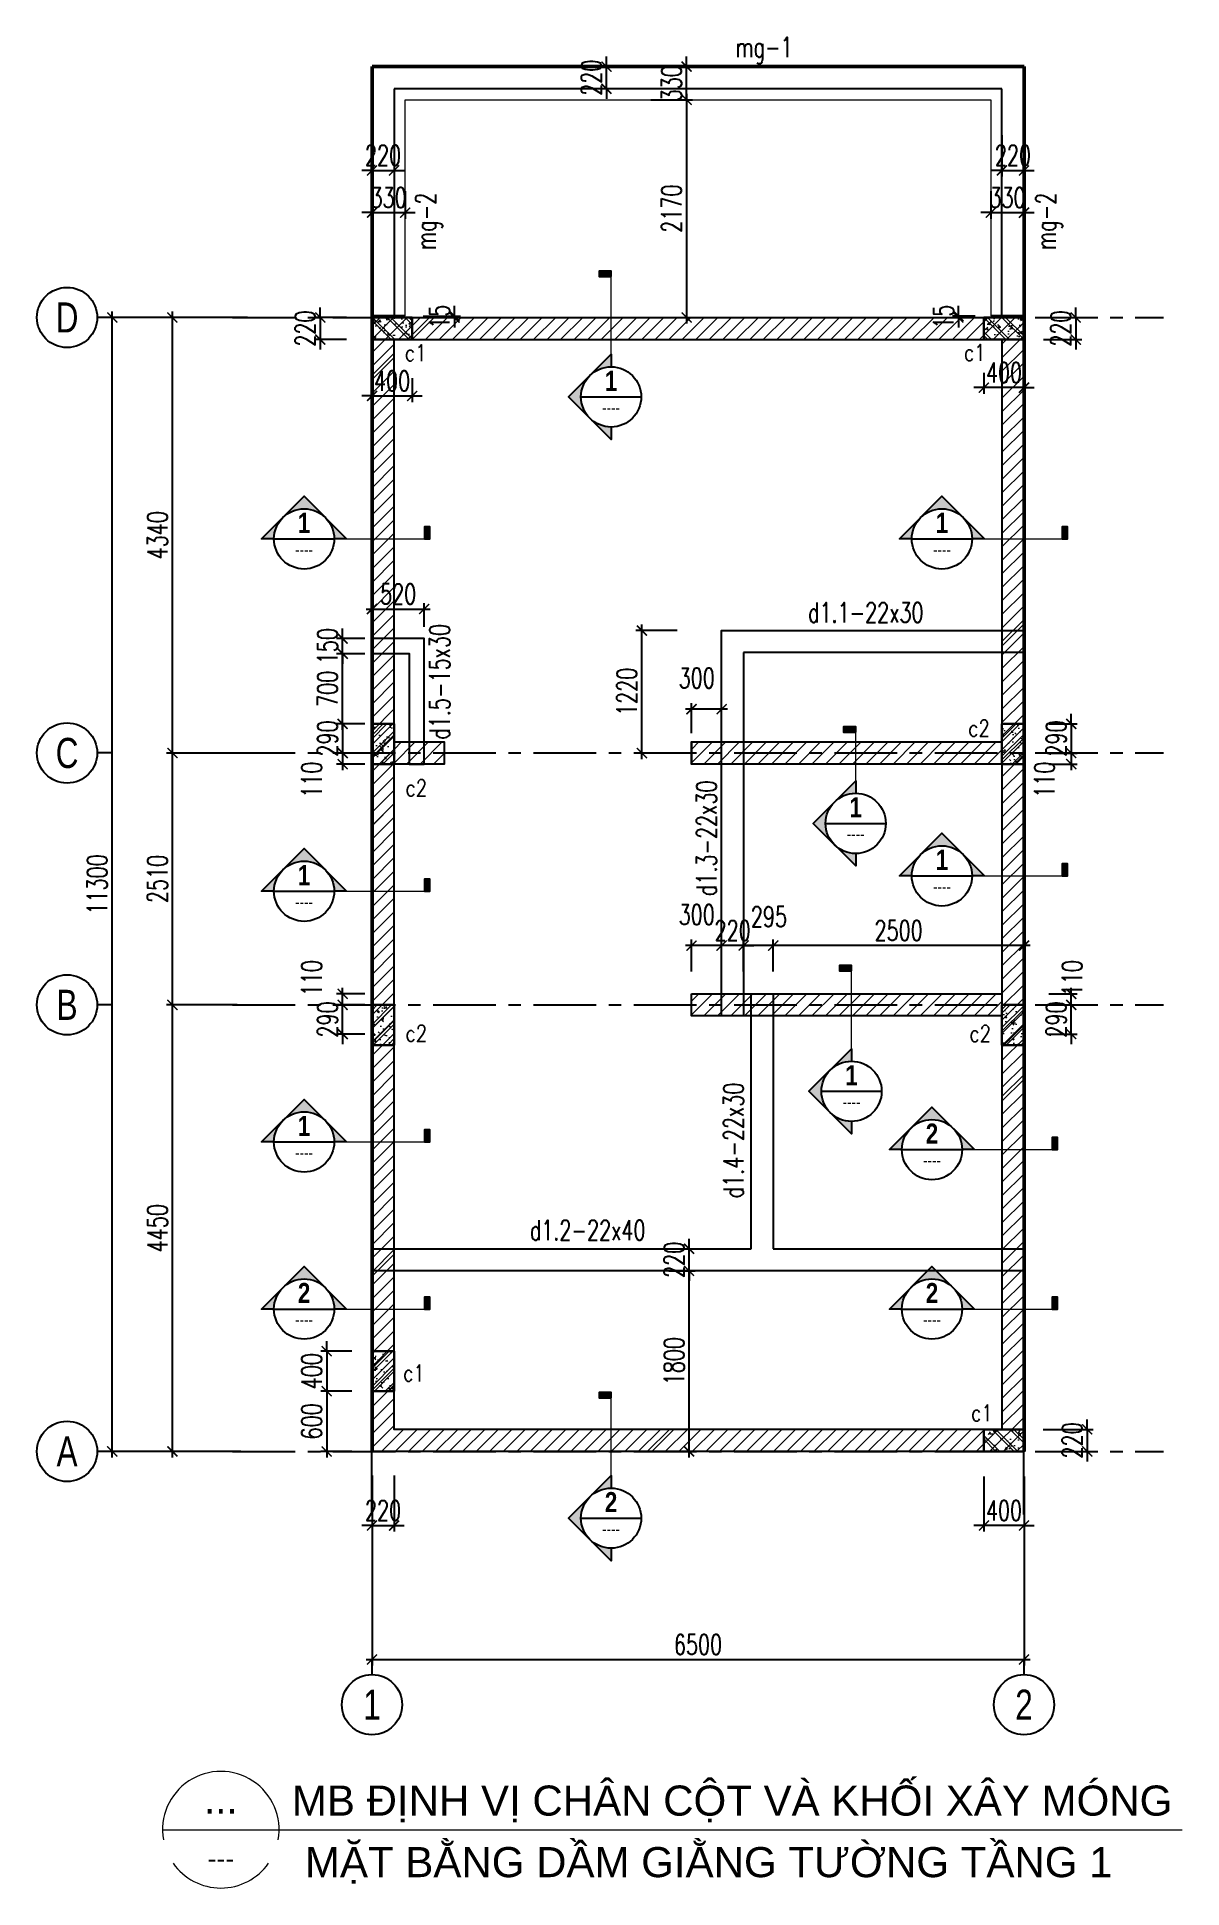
# Model space of a CAD drawing. Header units: millimetres. Extents: x -529861 to -223882, y -171969 to 61504.
# Drawn here: x -529861 to -518446, y 5233 to 23678 of the extents above; entities that cross this region are included whole.
import ezdxf
from ezdxf.enums import TextEntityAlignment as Align

# ---------------------------------------------------------------- set-up
doc = ezdxf.new("R2010")
doc.units = ezdxf.units.MM
doc.header["$LTSCALE"] = 5000
for name, pattern in [('CENTER', [2, 1.25, -0.25, 0.25, -0.25]), ('Dash', [6, 3, -3]), ('HIDDEN', [0.375, 0.25, -0.125])]:
    doc.linetypes.add(name, pattern=pattern)
doc.layers.get('Defpoints').update_dxf_attribs({"color": 143})
for name, color, linetype, lineweight in [('06- General text', 2, 'Continuous', 25), ('07- Hidden', 8, 'HIDDEN', 15), ('08- Note', 6, 'Continuous', 25), ('A-DETL-2', 1, 'Dash', 50), ('A-WALL-CUT-1', 10, 'Continuous', 25), ('KC-COT-HATCH', 13, 'Continuous', 15), ('KC-COT-NETCAT', 2, 'Continuous', 30), ('S- Dim', 1, 'Continuous', 18), ('S-Concrete', 4, 'Continuous', 25), ('S-dims', 8, 'Continuous', 18), ('S-hatch', 8, 'Continuous', 5), ('s-nomal', 32, 'Continuous', 25), ('S-text', 2, 'Continuous', 20), ('S-TEXT35', 3, 'Continuous', 30)]:
    doc.layers.add(name, color=color, linetype=linetype, lineweight=lineweight)
for name, color, linetype in [('KC ICC-COTVACH', 3, 'Continuous'), ('KCS_AXIS', 18, 'CENTER'), ('KCS_BORDER', 3, 'Continuous'), ('KCS_CHI', 1, 'Continuous'), ('KCS_DIM', 1, 'Continuous'), ('KCS_TEXT', 2, 'Continuous')]:
    doc.layers.add(name, color=color, linetype=linetype)
doc.styles.add('.VnArialH', font='')
doc.styles.add('Brief text', font='')
doc.styles.add('General text 1', font='')
doc.styles.add('s-text', font='vnsimli.shx', dxfattribs={"width": 0.7})
doc.styles.add('style1', font='arial.ttf', dxfattribs={"width": 0.75})
doc.styles.add('VNAVANTH', font='')
doc.styles.add('vnsimpli', font='vnsimli.shx', dxfattribs={"width": 0.65})
doc.styles.get('.VnArialH').set_extended_font_data('.VnArialH')
doc.styles.get('Brief text').set_extended_font_data('.VnHelvetInsH', bold=True)
doc.styles.get('General text 1').set_extended_font_data('.VnAvantH')
doc.styles.get('VNAVANTH').set_extended_font_data('.VnAvantH')
doc.dimstyles.new('1-100s', dxfattribs={"dimtxt": 200, "dimasz": 100, "dimexe": 60, "dimexo": 0, "dimgap": 50, "dimtad": 1, "dimdec": 0, "dimzin": 0, "dimdsep": 46, "dimtxsty": 's-text', "dimblk1": 'ARCHTICK', "dimblk2": 'ARCHTICK', "dimsah": 1, "dimcen": 80, "dimdle": 60, "dimclrd": 9, "dimclre": 9, "dimclrt": 2, "dimadec": 0, "dimazin": 0, "dimtfac": 0.0001, "dimtdec": 0, "dimtix": 1, "dimtmove": 1, "dimatfit": 3, "dimldrblk": 'ARCHTICK', "dimfxl": 200, "dimtolj": 1, "dimtzin": 0, "dimarcsym": 0})
pattern_1 = [(45, (173487.3, 123130.6), (-2245.064, 2245.064), [])]
pattern_2 = [(45, (173487.35, 123130.57), (-67.35192, 67.35192), [])]

msp = doc.modelspace()

# ---------------------------------------------------------------- texts
at = {"layer": 'S-text', "style": 'vnsimpli', "width": 0.7}
for s, p in [('mg-1', (-522897.44, 23478.18)), ('d1.1-22x30', (-522174.89, 17843.21)), ('d1.2-22x40', (-524947.26, 11688.13))]:
    msp.add_text(s, height=200, dxfattribs=at).set_placement(p)
for s, p in [('mg-2', (-525885.64, 21557.44)), ('mg-2', (-519702.83, 21557.44)), ('d1.5-15x30', (-525746.49, 16677.02)), ('d1.3-22x30', (-523085.83, 15116.96)), ('d1.4-22x30', (-522817.57, 12106.12))]:
    msp.add_text(s, height=200, rotation=90, dxfattribs=at).set_placement(p)
at = {"layer": 'S-text', "style": 's-text', "width": 0.8}
for s, p in [('c1', (-526085.57, 20448.94, 0)), ('c1', (-520511.9, 20451.7, 0)), ('c2', (-520469.21, 16707.7, 0)), ('c2', (-526079.05, 16113.1, 0)), ('c2', (-526079.05, 13666.92, 0)), ('c2', (-520457.52, 13664.89, 0)), ('c1', (-526102.93, 10281.52, 0)), ('c1', (-520440.74, 9884.23, 0))]:
    msp.add_text(s, height=165, dxfattribs=at).set_placement(p, align=Align.CENTER)

# ---------------------------------------------------------------- blocks, each defined once
blk = doc.blocks.new('_ArchTick')
at = {"color": 0, "linetype": 'ByBlock', "const_width": 0.15}
blk.add_lwpolyline([(-0.5, -0.5), (0.5, 0.5)], dxfattribs=at)
blk = doc.blocks.new('*D1159')
at = {"layer": 'Defpoints', "color": 0, "ltscale": 1500, "transparency": 16777216}
for p in [(-30105, -46736), (-23605, -46736), (-23605, -48212)]:
    blk.add_point(p, dxfattribs=at)
at = {"layer": 'KCS_DIM', "color": 9, "lineweight": -2, "ltscale": 1500, "transparency": 16777216}
for p, q in [((-30105, -46736), (-30105, -48272)), ((-23605, -46736), (-23605, -48272)), ((-30165, -48212), (-23545, -48212))]:
    blk.add_line(p, q, dxfattribs=at)
at = {"layer": 'KCS_DIM', "color": 9, "lineweight": -2, "ltscale": 1500, "transparency": 16777216, "xscale": 100, "yscale": 100, "zscale": 100, "rotation": 180}
blk.add_blockref('_ArchTick', (-30105, -48212), dxfattribs=at)
at = {"layer": 'KCS_DIM', "color": 9, "lineweight": -2, "ltscale": 1500, "transparency": 16777216, "xscale": 100, "yscale": 100, "zscale": 100}
blk.add_blockref('_ArchTick', (-23605, -48212), dxfattribs=at)
at = {"layer": 'KCS_DIM', "color": 2, "ltscale": 1500, "transparency": 16777216, "insert": (-26855, -48062), "char_height": 200, "attachment_point": 5, "style": 's-text'}
blk.add_mtext('\\A1;6500', dxfattribs=at)
blk = doc.blocks.new('*D1160')
at = {"layer": 'Defpoints', "color": 0, "ltscale": 1500, "transparency": 16777216}
for p in [(-32095, -41688), (-31449, -41688), (-31412, -46138)]:
    blk.add_point(p, dxfattribs=at)
at = {"layer": 'KCS_DIM', "color": 9, "lineweight": -2, "ltscale": 1500, "transparency": 16777216}
for p, q in [((-32095, -46198), (-32095, -41628)), ((-31449, -41688), (-32155, -41688)), ((-31412, -46138), (-32155, -46138))]:
    blk.add_line(p, q, dxfattribs=at)
at = {"layer": 'KCS_DIM', "color": 9, "lineweight": -2, "ltscale": 1500, "transparency": 16777216, "xscale": 100, "yscale": 100, "zscale": 100}
for p, rotation in [((-32095, -41688), 90), ((-32095, -46138), 270)]:
    blk.add_blockref('_ArchTick', p, dxfattribs=dict(at, rotation=rotation))
at = {"layer": 'KCS_DIM', "color": 2, "ltscale": 1500, "transparency": 16777216, "insert": (-32245, -43913), "char_height": 200, "attachment_point": 5, "rotation": 90, "style": 's-text'}
blk.add_mtext('\\A1;4450', dxfattribs=at)
blk = doc.blocks.new('*D1161')
at = {"layer": 'Defpoints', "color": 0, "ltscale": 1500, "transparency": 16777216}
for p in [(-32095, -39178), (-31495, -39178), (-31449, -41688)]:
    blk.add_point(p, dxfattribs=at)
at = {"layer": 'KCS_DIM', "color": 9, "lineweight": -2, "ltscale": 1500, "transparency": 16777216}
for p, q in [((-31495, -39178), (-32155, -39178)), ((-32095, -41748), (-32095, -39118)), ((-31449, -41688), (-32155, -41688))]:
    blk.add_line(p, q, dxfattribs=at)
at = {"layer": 'KCS_DIM', "color": 9, "lineweight": -2, "ltscale": 1500, "transparency": 16777216, "xscale": 100, "yscale": 100, "zscale": 100}
for p, rotation in [((-32095, -39178), 90), ((-32095, -41688), 270)]:
    blk.add_blockref('_ArchTick', p, dxfattribs=dict(at, rotation=rotation))
at = {"layer": 'KCS_DIM', "color": 2, "ltscale": 1500, "transparency": 16777216, "insert": (-32245, -40433), "char_height": 200, "attachment_point": 5, "rotation": 90, "style": 's-text'}
blk.add_mtext('\\A1;2510', dxfattribs=at)
blk = doc.blocks.new('*D1162')
at = {"layer": 'Defpoints', "color": 0, "ltscale": 1500, "transparency": 16777216}
for p in [(-32095, -34838), (-31346, -34838), (-31495, -39178)]:
    blk.add_point(p, dxfattribs=at)
at = {"layer": 'KCS_DIM', "color": 9, "lineweight": -2, "ltscale": 1500, "transparency": 16777216}
for p, q in [((-31346, -34838), (-32155, -34838)), ((-32095, -39238), (-32095, -34778)), ((-31495, -39178), (-32155, -39178))]:
    blk.add_line(p, q, dxfattribs=at)
at = {"layer": 'KCS_DIM', "color": 9, "lineweight": -2, "ltscale": 1500, "transparency": 16777216, "xscale": 100, "yscale": 100, "zscale": 100}
for p, rotation in [((-32095, -34838), 90), ((-32095, -39178), 270)]:
    blk.add_blockref('_ArchTick', p, dxfattribs=dict(at, rotation=rotation))
at = {"layer": 'KCS_DIM', "color": 2, "ltscale": 1500, "transparency": 16777216, "insert": (-32245, -37008), "char_height": 200, "attachment_point": 5, "rotation": 90, "style": 's-text'}
blk.add_mtext('\\A1;4340', dxfattribs=at)
blk = doc.blocks.new('*D1163')
at = {"layer": 'Defpoints', "color": 0, "ltscale": 1500, "transparency": 16777216}
for p in [(-32695, -34838), (-31495, -34838), (-31495, -46138)]:
    blk.add_point(p, dxfattribs=at)
at = {"layer": 'KCS_DIM', "color": 9, "lineweight": -2, "ltscale": 1500, "transparency": 16777216}
for p, q in [((-31495, -34838), (-32755, -34838)), ((-32695, -46198), (-32695, -34778)), ((-31495, -46138), (-32755, -46138))]:
    blk.add_line(p, q, dxfattribs=at)
at = {"layer": 'KCS_DIM', "color": 9, "lineweight": -2, "ltscale": 1500, "transparency": 16777216, "xscale": 100, "yscale": 100, "zscale": 100}
for p, rotation in [((-32695, -34838), 90), ((-32695, -46138), 270)]:
    blk.add_blockref('_ArchTick', p, dxfattribs=dict(at, rotation=rotation))
at = {"layer": 'KCS_DIM', "color": 2, "ltscale": 1500, "transparency": 16777216, "insert": (-32845, -40488), "char_height": 200, "attachment_point": 5, "rotation": 90, "style": 's-text'}
blk.add_mtext('\\A1;11300', dxfattribs=at)
blk = doc.blocks.new('*U935')
at = {"layer": 'KC-COT-HATCH'}
h = blk.add_hatch(dxfattribs=at)
h.set_pattern_fill('CHAU-02', color=256, scale=30, pattern_type=2)
h.set_pattern_definition([(50, (-758.44, -466.9), (215.178, -18.826), [22.5, -247.5]), (355, (-758.44, -466.9), (-41.625, 225.658), [18, -198]), (100.451, (-740.51, -468.47), (173.553, 206.83), [19.122, -210.343]), (46.184, (-758.44, -406.9), (320.17, -49.656), [33.75, -371.25]), (96.636, (-731.76, -411.04), (280.4, 292.24), [28.68, -315.514]), (351.184, (-758.44, -406.9), (280.4, 292.24), [27, -297]), (21, (-728.44, -421.9), (179.072, -120.786), [22.5, -247.5]), (226, (-728.44, -421.9), (201.565, -109.66), [18, -198]), (71.451, (-713.52, -431.97), (252.067, 96.76), [19.122, -210.343]), (67.5, (-758.44, -466.9), (-46.775, 88.3123), [0, -195.6, 0, -201, 0, -198.75]), (4.5, (-758.44, -466.9), (85.005, 114.031), [0, -114.6, 0, -191.1, 0, -75.75]), (327.5, (-825.34, -466.9), (160.147, -6.7665), [0, -75, 0, -234, 0, -310.5]), (317.5, (-855.34, -466.9), (174.956, 30.031), [0, -97.5, 0, -155.4, 0, -220.5]), (315, (-758.44, -466.9), (90.156, 90.156), []), (315, (-758.44, -430.15), (90.156, 90.156), [])])
h.paths.add_polyline_path([(-110, 200), (-110, -200), (110, -200), (110, 200)])
at = {"layer": 'KC-COT-NETCAT'}
blk.add_lwpolyline([(-110, -200), (110, -200), (110, 200), (-110, 200)], close=True, dxfattribs=at)
blk = doc.blocks.new('MB giang tuong lka1')
at = {"layer": 'S-hatch', "linetype": 'ByBlock', "ltscale": 1500}
h = blk.add_hatch(dxfattribs=at)
h.set_pattern_fill('ANSI31', color=256, scale=1000)
h.set_pattern_definition(pattern_1)
h.paths.add_polyline_path([(220, -220), (6280, -220), (6280, -11080), (220, -11080)], flags=16)
h.paths.add_polyline_path([(0, 0), (6500, 0), (6500, -11300), (0, -11300)])
h = blk.add_hatch(dxfattribs=at)
h.set_pattern_fill('ANSI31', color=256, scale=1000)
h.set_pattern_definition(pattern_1)
h.paths.add_polyline_path([(220, -220), (6280, -220), (6280, -11080), (220, -11080)], flags=16)
h.paths.add_polyline_path([(0, 0), (6500, 0), (6500, -11300), (0, -11300)])
h = blk.add_hatch(dxfattribs=at)
h.set_pattern_fill('ANSI31', color=256, scale=30)
h.set_pattern_definition(pattern_2)
h.paths.add_polyline_path([(220, -220), (6280, -220), (6280, -11080), (220, -11080)], flags=16)
h.paths.add_polyline_path([(0, 0), (6500, 0), (6500, -11300), (0, -11300)])
h = blk.add_hatch(dxfattribs=at)
h.set_pattern_fill('ANSI31', color=256, scale=30)
h.set_pattern_definition(pattern_2)
h.paths.add_polyline_path([(220, -4230), (720, -4230), (720, -4450), (220, -4450)])
h = blk.add_hatch(dxfattribs=at)
h.set_pattern_fill('ANSI31', color=256, scale=30)
h.set_pattern_definition(pattern_2)
h.paths.add_polyline_path([(3185, -4230), (6280, -4230), (6280, -4450), (3185, -4450)])
h = blk.add_hatch(dxfattribs=at)
h.set_pattern_fill('ANSI31', color=256, scale=30)
h.set_pattern_definition([(45, (173487.35, 120620.57), (-67.35192, 67.35192), [])])
h.paths.add_polyline_path([(3185, -6740), (6280, -6740), (6280, -6960), (3185, -6960)])
at = {"layer": 'S-Concrete'}
for points in [[(3485, -3340), (3485, -3120), (6500, -3120), (6500, -3340), (3705, -3340)], [(220, -3350), (370, -3350), (370, -4450), (520, -4450), (520, -3240), (520, -3200), (0, -3200), (0, -3350), (220, -3350)], [(3705, -3340), (3705, -6960), (3485, -6960), (3485, -3340)], [(3780, -9280), (3780, -6740), (4000, -6740), (4000, -9280)], [(4000, -9280), (6500, -9280), (6500, -9500), (0, -9500), (0, -9280), (3780, -9280)]]:
    blk.add_lwpolyline(points, dxfattribs=at)
at = {"layer": 's-nomal'}
for points in [[(0, 0), (6500, 0), (6500, -11300), (0, -11300)], [(220, -220), (6280, -220), (6280, -11080), (220, -11080)]]:
    blk.add_lwpolyline(points, close=True, dxfattribs=at)
at = {"layer": 's-nomal', "linetype": 'ByBlock', "ltscale": 1500}
for points in [[(220, -4230), (720, -4230), (720, -4450), (220, -4450)], [(3185, -6740), (6280, -6740), (6280, -6960), (3185, -6960)]]:
    blk.add_lwpolyline(points, close=True, dxfattribs=at)
blk.add_lwpolyline([(3185, -4230), (6280, -4230), (6280, -4450), (3185, -4450), (3185, -4230), (3185, -4450)], dxfattribs=at)
blk = doc.blocks.new('*D1568')
at = {"layer": 'Defpoints', "color": 0, "linetype": 'ByBlock', "ltscale": 1500, "transparency": 16777216}
for p in [(-526521, 20279), (-526121, 20279), (-526121, 20101)]:
    blk.add_point(p, dxfattribs=at)
at = {"layer": 'S-dims', "color": 9, "linetype": 'ByBlock', "lineweight": -2, "ltscale": 1500, "transparency": 16777216}
for p, q in [((-526521, 20279), (-526521, 20041)), ((-526121, 20279), (-526121, 20041)), ((-526521, 20101), (-526621, 20101)), ((-526521, 20101), (-526121, 20101)), ((-526121, 20101), (-526021, 20101))]:
    blk.add_line(p, q, dxfattribs=at)
at = {"layer": 'S-dims', "color": 9, "linetype": 'ByBlock', "lineweight": -2, "ltscale": 1500, "transparency": 16777216, "xscale": 100, "yscale": 100, "zscale": 100}
blk.add_blockref('_ArchTick', (-526521, 20101), dxfattribs=at)
at = {"layer": 'S-dims', "color": 9, "linetype": 'ByBlock', "lineweight": -2, "ltscale": 1500, "transparency": 16777216, "xscale": 100, "yscale": 100, "zscale": 100, "rotation": 180}
blk.add_blockref('_ArchTick', (-526121, 20101), dxfattribs=at)
at = {"layer": 'S-dims', "color": 2, "linetype": 'ByBlock', "ltscale": 1500, "transparency": 16777216, "insert": (-526321, 20251), "char_height": 200, "attachment_point": 5, "style": 's-text'}
blk.add_mtext('\\A1;400', dxfattribs=at)
blk = doc.blocks.new('*D1569')
at = {"layer": 'Defpoints', "color": 0, "linetype": 'ByBlock', "ltscale": 1500, "transparency": 16777216}
for p in [(-526776, 20883), (-527037, 20663), (-526776, 20663)]:
    blk.add_point(p, dxfattribs=at)
at = {"layer": 'S-dims', "color": 9, "linetype": 'ByBlock', "lineweight": -2, "ltscale": 1500, "transparency": 16777216}
for p, q in [((-526776, 20883), (-527097, 20883)), ((-527037, 20883), (-527037, 20983)), ((-527037, 20883), (-527037, 20663)), ((-526776, 20663), (-527097, 20663)), ((-527037, 20663), (-527037, 20563))]:
    blk.add_line(p, q, dxfattribs=at)
at = {"layer": 'S-dims', "color": 9, "linetype": 'ByBlock', "lineweight": -2, "ltscale": 1500, "transparency": 16777216, "xscale": 100, "yscale": 100, "zscale": 100}
for p, rotation in [((-527037, 20883), 270), ((-527037, 20663), 90)]:
    blk.add_blockref('_ArchTick', p, dxfattribs=dict(at, rotation=rotation))
at = {"layer": 'S-dims', "color": 2, "linetype": 'ByBlock', "ltscale": 1500, "transparency": 16777216, "insert": (-527187, 20773), "char_height": 200, "attachment_point": 5, "rotation": 90, "style": 's-text'}
blk.add_mtext('\\A1;220', dxfattribs=at)
blk = doc.blocks.new('*D1570')
at = {"layer": 'Defpoints', "color": 0, "linetype": 'ByBlock', "ltscale": 1500, "transparency": 16777216}
for p in [(-526592, 16833), (-526814, 16543), (-526592, 16543)]:
    blk.add_point(p, dxfattribs=at)
at = {"layer": 'S-dims', "color": 9, "linetype": 'ByBlock', "lineweight": -2, "ltscale": 1500, "transparency": 16777216}
for p, q in [((-526592, 16833), (-526874, 16833)), ((-526814, 16833), (-526814, 16933)), ((-526814, 16833), (-526814, 16543)), ((-526592, 16543), (-526874, 16543)), ((-526814, 16543), (-526814, 16443))]:
    blk.add_line(p, q, dxfattribs=at)
at = {"layer": 'S-dims', "color": 9, "linetype": 'ByBlock', "lineweight": -2, "ltscale": 1500, "transparency": 16777216, "xscale": 100, "yscale": 100, "zscale": 100}
for p, rotation in [((-526814, 16833), 270), ((-526814, 16543), 90)]:
    blk.add_blockref('_ArchTick', p, dxfattribs=dict(at, rotation=rotation))
at = {"layer": 'S-dims', "color": 2, "linetype": 'ByBlock', "ltscale": 1500, "transparency": 16777216, "insert": (-526964, 16688), "char_height": 200, "attachment_point": 5, "rotation": 90, "style": 's-text'}
blk.add_mtext('\\A1;290', dxfattribs=at)
blk = doc.blocks.new('*D1571')
at = {"layer": 'Defpoints', "color": 0, "linetype": 'ByBlock', "ltscale": 1500, "transparency": 16777216}
for p in [(-526814, 16433), (-526592, 16543), (-526592, 16433)]:
    blk.add_point(p, dxfattribs=at)
at = {"layer": 'S-dims', "color": 9, "linetype": 'ByBlock', "lineweight": -2, "ltscale": 1500, "transparency": 16777216}
for p, q in [((-526814, 16603), (-526814, 16373)), ((-526592, 16543), (-526874, 16543)), ((-526592, 16433), (-526874, 16433))]:
    blk.add_line(p, q, dxfattribs=at)
at = {"layer": 'S-dims', "color": 9, "linetype": 'ByBlock', "lineweight": -2, "ltscale": 1500, "transparency": 16777216, "xscale": 100, "yscale": 100, "zscale": 100}
for p, rotation in [((-526814, 16543), 90), ((-526814, 16433), 270)]:
    blk.add_blockref('_ArchTick', p, dxfattribs=dict(at, rotation=rotation))
at = {"layer": 'S-dims', "color": 2, "linetype": 'ByBlock', "ltscale": 1500, "transparency": 16777216, "insert": (-527123, 16277), "char_height": 200, "attachment_point": 5, "rotation": 90, "style": 's-text'}
blk.add_mtext('\\A1;110', dxfattribs=at)
blk = doc.blocks.new('*D1572')
at = {"layer": 'Defpoints', "color": 0, "linetype": 'ByBlock', "ltscale": 1500, "transparency": 16777216}
for p in [(-526814, 14033), (-526592, 14033), (-526592, 13743)]:
    blk.add_point(p, dxfattribs=at)
at = {"layer": 'S-dims', "color": 9, "linetype": 'ByBlock', "lineweight": -2, "ltscale": 1500, "transparency": 16777216}
for p, q in [((-526592, 14033), (-526874, 14033)), ((-526814, 14033), (-526814, 14133)), ((-526814, 13743), (-526814, 14033)), ((-526592, 13743), (-526874, 13743)), ((-526814, 13743), (-526814, 13643))]:
    blk.add_line(p, q, dxfattribs=at)
at = {"layer": 'S-dims', "color": 9, "linetype": 'ByBlock', "lineweight": -2, "ltscale": 1500, "transparency": 16777216, "xscale": 100, "yscale": 100, "zscale": 100}
for p, rotation in [((-526814, 14033), 270), ((-526814, 13743), 90)]:
    blk.add_blockref('_ArchTick', p, dxfattribs=dict(at, rotation=rotation))
at = {"layer": 'S-dims', "color": 2, "linetype": 'ByBlock', "ltscale": 1500, "transparency": 16777216, "insert": (-526964, 13888), "char_height": 200, "attachment_point": 5, "rotation": 90, "style": 's-text'}
blk.add_mtext('\\A1;290', dxfattribs=at)
blk = doc.blocks.new('*D1573')
at = {"layer": 'Defpoints', "color": 0, "linetype": 'ByBlock', "ltscale": 1500, "transparency": 16777216}
for p in [(-526814, 14143), (-526592, 14143), (-526592, 14033)]:
    blk.add_point(p, dxfattribs=at)
at = {"layer": 'S-dims', "color": 9, "linetype": 'ByBlock', "lineweight": -2, "ltscale": 1500, "transparency": 16777216}
for p, q in [((-526814, 13973), (-526814, 14203)), ((-526592, 14143), (-526874, 14143)), ((-526592, 14033), (-526874, 14033))]:
    blk.add_line(p, q, dxfattribs=at)
at = {"layer": 'S-dims', "color": 9, "linetype": 'ByBlock', "lineweight": -2, "ltscale": 1500, "transparency": 16777216, "xscale": 100, "yscale": 100, "zscale": 100}
for p, rotation in [((-526814, 14143), 90), ((-526814, 14033), 270)]:
    blk.add_blockref('_ArchTick', p, dxfattribs=dict(at, rotation=rotation))
at = {"layer": 'S-dims', "color": 2, "linetype": 'ByBlock', "ltscale": 1500, "transparency": 16777216, "insert": (-527123, 14299), "char_height": 200, "attachment_point": 5, "rotation": 90, "style": 's-text'}
blk.add_mtext('\\A1;110', dxfattribs=at)
blk = doc.blocks.new('*D1574')
at = {"layer": 'Defpoints', "color": 0, "linetype": 'ByBlock', "ltscale": 1500, "transparency": 16777216}
for p in [(-526722, 10583), (-526973, 10183), (-526722, 10183)]:
    blk.add_point(p, dxfattribs=at)
at = {"layer": 'S-dims', "color": 9, "linetype": 'ByBlock', "lineweight": -2, "ltscale": 1500, "transparency": 16777216}
for p, q in [((-526722, 10583), (-527033, 10583)), ((-526973, 10583), (-526973, 10683)), ((-526973, 10583), (-526973, 10183)), ((-526722, 10183), (-527033, 10183)), ((-526973, 10183), (-526973, 10083))]:
    blk.add_line(p, q, dxfattribs=at)
at = {"layer": 'S-dims', "color": 9, "linetype": 'ByBlock', "lineweight": -2, "ltscale": 1500, "transparency": 16777216, "xscale": 100, "yscale": 100, "zscale": 100}
for p, rotation in [((-526973, 10583), 270), ((-526973, 10183), 90)]:
    blk.add_blockref('_ArchTick', p, dxfattribs=dict(at, rotation=rotation))
at = {"layer": 'S-dims', "color": 2, "linetype": 'ByBlock', "ltscale": 1500, "transparency": 16777216, "insert": (-527123, 10383), "char_height": 200, "attachment_point": 5, "rotation": 90, "style": 's-text'}
blk.add_mtext('\\A1;400', dxfattribs=at)
blk = doc.blocks.new('*D1575')
at = {"layer": 'Defpoints', "color": 0, "linetype": 'ByBlock', "ltscale": 1500, "transparency": 16777216}
for p in [(-526722, 10183), (-526973, 9583), (-526722, 9583)]:
    blk.add_point(p, dxfattribs=at)
at = {"layer": 'S-dims', "color": 9, "linetype": 'ByBlock', "lineweight": -2, "ltscale": 1500, "transparency": 16777216}
for p, q in [((-526722, 10183), (-527033, 10183)), ((-526973, 10243), (-526973, 9523)), ((-526722, 9583), (-527033, 9583))]:
    blk.add_line(p, q, dxfattribs=at)
at = {"layer": 'S-dims', "color": 9, "linetype": 'ByBlock', "lineweight": -2, "ltscale": 1500, "transparency": 16777216, "xscale": 100, "yscale": 100, "zscale": 100}
for p, rotation in [((-526973, 10183), 90), ((-526973, 9583), 270)]:
    blk.add_blockref('_ArchTick', p, dxfattribs=dict(at, rotation=rotation))
at = {"layer": 'S-dims', "color": 2, "linetype": 'ByBlock', "ltscale": 1500, "transparency": 16777216, "insert": (-527123, 9883), "char_height": 200, "attachment_point": 5, "rotation": 90, "style": 's-text'}
blk.add_mtext('\\A1;600', dxfattribs=at)
blk = doc.blocks.new('*D1576')
at = {"layer": 'Defpoints', "color": 0, "linetype": 'ByBlock', "ltscale": 1500, "transparency": 16777216}
for p in [(-526521, 9342), (-526301, 9342), (-526301, 8845)]:
    blk.add_point(p, dxfattribs=at)
at = {"layer": 'S-dims', "color": 9, "linetype": 'ByBlock', "lineweight": -2, "ltscale": 1500, "transparency": 16777216}
for p, q in [((-526521, 9342), (-526521, 8785)), ((-526301, 9342), (-526301, 8785)), ((-526521, 8845), (-526621, 8845)), ((-526521, 8845), (-526301, 8845)), ((-526301, 8845), (-526201, 8845))]:
    blk.add_line(p, q, dxfattribs=at)
at = {"layer": 'S-dims', "color": 9, "linetype": 'ByBlock', "lineweight": -2, "ltscale": 1500, "transparency": 16777216, "xscale": 100, "yscale": 100, "zscale": 100}
blk.add_blockref('_ArchTick', (-526521, 8845), dxfattribs=at)
at = {"layer": 'S-dims', "color": 9, "linetype": 'ByBlock', "lineweight": -2, "ltscale": 1500, "transparency": 16777216, "xscale": 100, "yscale": 100, "zscale": 100, "rotation": 180}
blk.add_blockref('_ArchTick', (-526301, 8845), dxfattribs=at)
at = {"layer": 'S-dims', "color": 2, "linetype": 'ByBlock', "ltscale": 1500, "transparency": 16777216, "insert": (-526411, 8995), "char_height": 200, "attachment_point": 5, "style": 's-text'}
blk.add_mtext('\\A1;220', dxfattribs=at)
blk = doc.blocks.new('*D1577')
at = {"layer": 'Defpoints', "color": 0, "linetype": 'ByBlock', "ltscale": 1500, "transparency": 16777216}
for p in [(-520421, 20333), (-520021, 20333), (-520421, 20184)]:
    blk.add_point(p, dxfattribs=at)
at = {"layer": 'S-dims', "color": 9, "linetype": 'ByBlock', "lineweight": -2, "ltscale": 1500, "transparency": 16777216}
for p, q in [((-520421, 20333), (-520421, 20124)), ((-520021, 20333), (-520021, 20124)), ((-520421, 20184), (-520521, 20184)), ((-520021, 20184), (-520421, 20184)), ((-520021, 20184), (-519921, 20184))]:
    blk.add_line(p, q, dxfattribs=at)
at = {"layer": 'S-dims', "color": 9, "linetype": 'ByBlock', "lineweight": -2, "ltscale": 1500, "transparency": 16777216, "xscale": 100, "yscale": 100, "zscale": 100}
blk.add_blockref('_ArchTick', (-520421, 20184), dxfattribs=at)
at = {"layer": 'S-dims', "color": 9, "linetype": 'ByBlock', "lineweight": -2, "ltscale": 1500, "transparency": 16777216, "xscale": 100, "yscale": 100, "zscale": 100, "rotation": 180}
blk.add_blockref('_ArchTick', (-520021, 20184), dxfattribs=at)
at = {"layer": 'S-dims', "color": 2, "linetype": 'ByBlock', "ltscale": 1500, "transparency": 16777216, "insert": (-520221, 20334), "char_height": 200, "attachment_point": 5, "style": 's-text'}
blk.add_mtext('\\A1;400', dxfattribs=at)
blk = doc.blocks.new('*D1578')
at = {"layer": 'Defpoints', "color": 0, "linetype": 'ByBlock', "ltscale": 1500, "transparency": 16777216}
for p in [(-519828, 20883), (-519828, 20663), (-519505, 20663)]:
    blk.add_point(p, dxfattribs=at)
at = {"layer": 'S-dims', "color": 9, "linetype": 'ByBlock', "lineweight": -2, "ltscale": 1500, "transparency": 16777216}
for p, q in [((-519828, 20883), (-519445, 20883)), ((-519505, 20883), (-519505, 20983)), ((-519505, 20883), (-519505, 20663)), ((-519828, 20663), (-519445, 20663)), ((-519505, 20663), (-519505, 20563))]:
    blk.add_line(p, q, dxfattribs=at)
at = {"layer": 'S-dims', "color": 9, "linetype": 'ByBlock', "lineweight": -2, "ltscale": 1500, "transparency": 16777216, "xscale": 100, "yscale": 100, "zscale": 100}
for p, rotation in [((-519505, 20883), 270), ((-519505, 20663), 90)]:
    blk.add_blockref('_ArchTick', p, dxfattribs=dict(at, rotation=rotation))
at = {"layer": 'S-dims', "color": 2, "linetype": 'ByBlock', "ltscale": 1500, "transparency": 16777216, "insert": (-519655, 20773), "char_height": 200, "attachment_point": 5, "rotation": 90, "style": 's-text'}
blk.add_mtext('\\A1;220', dxfattribs=at)
blk = doc.blocks.new('*D1579')
at = {"layer": 'Defpoints', "color": 0, "linetype": 'ByBlock', "ltscale": 1500, "transparency": 16777216}
for p in [(-519772, 16833), (-519772, 16543), (-519550, 16543)]:
    blk.add_point(p, dxfattribs=at)
at = {"layer": 'S-dims', "color": 9, "linetype": 'ByBlock', "lineweight": -2, "ltscale": 1500, "transparency": 16777216}
for p, q in [((-519772, 16833), (-519490, 16833)), ((-519550, 16833), (-519550, 16933)), ((-519550, 16833), (-519550, 16543)), ((-519772, 16543), (-519490, 16543)), ((-519550, 16543), (-519550, 16443))]:
    blk.add_line(p, q, dxfattribs=at)
at = {"layer": 'S-dims', "color": 9, "linetype": 'ByBlock', "lineweight": -2, "ltscale": 1500, "transparency": 16777216, "xscale": 100, "yscale": 100, "zscale": 100}
for p, rotation in [((-519550, 16833), 270), ((-519550, 16543), 90)]:
    blk.add_blockref('_ArchTick', p, dxfattribs=dict(at, rotation=rotation))
at = {"layer": 'S-dims', "color": 2, "linetype": 'ByBlock', "ltscale": 1500, "transparency": 16777216, "insert": (-519700, 16688), "char_height": 200, "attachment_point": 5, "rotation": 90, "style": 's-text'}
blk.add_mtext('\\A1;290', dxfattribs=at)
blk = doc.blocks.new('*D1580')
at = {"layer": 'Defpoints', "color": 0, "linetype": 'ByBlock', "ltscale": 1500, "transparency": 16777216}
for p in [(-519772, 16543), (-519772, 16433), (-519550, 16433)]:
    blk.add_point(p, dxfattribs=at)
at = {"layer": 'S-dims', "color": 9, "linetype": 'ByBlock', "lineweight": -2, "ltscale": 1500, "transparency": 16777216}
for p, q in [((-519550, 16603), (-519550, 16373)), ((-519772, 16543), (-519490, 16543)), ((-519772, 16433), (-519490, 16433))]:
    blk.add_line(p, q, dxfattribs=at)
at = {"layer": 'S-dims', "color": 9, "linetype": 'ByBlock', "lineweight": -2, "ltscale": 1500, "transparency": 16777216, "xscale": 100, "yscale": 100, "zscale": 100}
for p, rotation in [((-519550, 16543), 90), ((-519550, 16433), 270)]:
    blk.add_blockref('_ArchTick', p, dxfattribs=dict(at, rotation=rotation))
at = {"layer": 'S-dims', "color": 2, "linetype": 'ByBlock', "ltscale": 1500, "transparency": 16777216, "insert": (-519817, 16277), "char_height": 200, "attachment_point": 5, "rotation": 90, "style": 's-text'}
blk.add_mtext('\\A1;110', dxfattribs=at)
blk = doc.blocks.new('*D1581')
at = {"layer": 'Defpoints', "color": 0, "linetype": 'ByBlock', "ltscale": 1500, "transparency": 16777216}
for p in [(-519772, 14033), (-519550, 14033), (-519772, 13743)]:
    blk.add_point(p, dxfattribs=at)
at = {"layer": 'S-dims', "color": 9, "linetype": 'ByBlock', "lineweight": -2, "ltscale": 1500, "transparency": 16777216}
for p, q in [((-519772, 14033), (-519490, 14033)), ((-519550, 14033), (-519550, 14133)), ((-519550, 13743), (-519550, 14033)), ((-519772, 13743), (-519490, 13743)), ((-519550, 13743), (-519550, 13643))]:
    blk.add_line(p, q, dxfattribs=at)
at = {"layer": 'S-dims', "color": 9, "linetype": 'ByBlock', "lineweight": -2, "ltscale": 1500, "transparency": 16777216, "xscale": 100, "yscale": 100, "zscale": 100}
for p, rotation in [((-519550, 14033), 270), ((-519550, 13743), 90)]:
    blk.add_blockref('_ArchTick', p, dxfattribs=dict(at, rotation=rotation))
at = {"layer": 'S-dims', "color": 2, "linetype": 'ByBlock', "ltscale": 1500, "transparency": 16777216, "insert": (-519700, 13888), "char_height": 200, "attachment_point": 5, "rotation": 90, "style": 's-text'}
blk.add_mtext('\\A1;290', dxfattribs=at)
blk = doc.blocks.new('*D1582')
at = {"layer": 'Defpoints', "color": 0, "linetype": 'ByBlock', "ltscale": 1500, "transparency": 16777216}
for p in [(-519772, 14143), (-519772, 14033), (-519550, 14143)]:
    blk.add_point(p, dxfattribs=at)
at = {"layer": 'S-dims', "color": 9, "linetype": 'ByBlock', "lineweight": -2, "ltscale": 1500, "transparency": 16777216}
for p, q in [((-519550, 13973), (-519550, 14203)), ((-519772, 14143), (-519490, 14143)), ((-519772, 14033), (-519490, 14033))]:
    blk.add_line(p, q, dxfattribs=at)
at = {"layer": 'S-dims', "color": 9, "linetype": 'ByBlock', "lineweight": -2, "ltscale": 1500, "transparency": 16777216, "xscale": 100, "yscale": 100, "zscale": 100}
for p, rotation in [((-519550, 14143), 90), ((-519550, 14033), 270)]:
    blk.add_blockref('_ArchTick', p, dxfattribs=dict(at, rotation=rotation))
at = {"layer": 'S-dims', "color": 2, "linetype": 'ByBlock', "ltscale": 1500, "transparency": 16777216, "insert": (-519541, 14299), "char_height": 200, "attachment_point": 5, "rotation": 90, "style": 's-text'}
blk.add_mtext('\\A1;110', dxfattribs=at)
blk = doc.blocks.new('*D1583')
at = {"layer": 'Defpoints', "color": 0, "linetype": 'ByBlock', "ltscale": 1500, "transparency": 16777216}
for p in [(-519830, 9803), (-519830, 9583), (-519391, 9583)]:
    blk.add_point(p, dxfattribs=at)
at = {"layer": 'S-dims', "color": 9, "linetype": 'ByBlock', "lineweight": -2, "ltscale": 1500, "transparency": 16777216}
for p, q in [((-519830, 9803), (-519331, 9803)), ((-519391, 9803), (-519391, 9903)), ((-519391, 9803), (-519391, 9583)), ((-519830, 9583), (-519331, 9583)), ((-519391, 9583), (-519391, 9483))]:
    blk.add_line(p, q, dxfattribs=at)
at = {"layer": 'S-dims', "color": 9, "linetype": 'ByBlock', "lineweight": -2, "ltscale": 1500, "transparency": 16777216, "xscale": 100, "yscale": 100, "zscale": 100}
for p, rotation in [((-519391, 9803), 270), ((-519391, 9583), 90)]:
    blk.add_blockref('_ArchTick', p, dxfattribs=dict(at, rotation=rotation))
at = {"layer": 'S-dims', "color": 2, "linetype": 'ByBlock', "ltscale": 1500, "transparency": 16777216, "insert": (-519541, 9693), "char_height": 200, "attachment_point": 5, "rotation": 90, "style": 's-text'}
blk.add_mtext('\\A1;220', dxfattribs=at)
blk = doc.blocks.new('*D1584')
at = {"layer": 'Defpoints', "color": 0, "linetype": 'ByBlock', "ltscale": 1500, "transparency": 16777216}
for p in [(-520421, 9333), (-520021, 9333), (-520421, 8845)]:
    blk.add_point(p, dxfattribs=at)
at = {"layer": 'S-dims', "color": 9, "linetype": 'ByBlock', "lineweight": -2, "ltscale": 1500, "transparency": 16777216}
for p, q in [((-520421, 9333), (-520421, 8785)), ((-520021, 9333), (-520021, 8785)), ((-520421, 8845), (-520521, 8845)), ((-520021, 8845), (-520421, 8845)), ((-520021, 8845), (-519921, 8845))]:
    blk.add_line(p, q, dxfattribs=at)
at = {"layer": 'S-dims', "color": 9, "linetype": 'ByBlock', "lineweight": -2, "ltscale": 1500, "transparency": 16777216, "xscale": 100, "yscale": 100, "zscale": 100}
blk.add_blockref('_ArchTick', (-520421, 8845), dxfattribs=at)
at = {"layer": 'S-dims', "color": 9, "linetype": 'ByBlock', "lineweight": -2, "ltscale": 1500, "transparency": 16777216, "xscale": 100, "yscale": 100, "zscale": 100, "rotation": 180}
blk.add_blockref('_ArchTick', (-520021, 8845), dxfattribs=at)
at = {"layer": 'S-dims', "color": 2, "linetype": 'ByBlock', "ltscale": 1500, "transparency": 16777216, "insert": (-520221, 8995), "char_height": 200, "attachment_point": 5, "style": 's-text'}
blk.add_mtext('\\A1;400', dxfattribs=at)
blk = doc.blocks.new('*U939')
at = {"layer": '08- Note'}
blk.add_hatch(color=256, dxfattribs=at).paths.add_polyline_path([(0, 23.98), (0, 25.05), (-2.4, 25.05), (-2.4, 23.98)])
h = blk.add_hatch(color=256, dxfattribs=at)
h.paths.add_polyline_path([(-8.49, 0), (-4.24, -4.24, -0.198912), (-6, 0, -0.198912), (-4.24, 4.24)])
h.paths.add_polyline_path([(0, -8.49), (0, -6, -0.198912), (-4.24, -4.24)])
h.paths.add_polyline_path([(-4.24, 4.24, -0.198912), (0, 6), (0, 8.49)])
at = {"ltscale": 500}
blk.add_line((0, 6), (0, 25.05), dxfattribs=at)
at = {"layer": '08- Note'}
blk.add_line((-6, 0), (6, 0), dxfattribs=at)
blk.add_lwpolyline([(0, 23.98), (0, 25.05), (-2.4, 25.05), (-2.4, 23.98)], close=True, dxfattribs=at)
blk.add_lwpolyline([(0, -6), (0, -8.49), (-8.49, 0), (0, 8.49), (0, 6)], dxfattribs=at)
blk.add_circle((0, 0), 6, dxfattribs=at)
at = {"layer": '06- General text', "style": 'Brief text', "width": 0.8}
blk.add_attdef('VIEW-NUMBER', text='', height=4, dxfattribs=at).set_placement((0, 0), align=Align.BOTTOM_CENTER)
at = {"layer": '06- General text', "style": 'General text 1', "width": 0.8}
blk.add_attdef('SHEET-NUMBER', text='', height=2.5, dxfattribs=at).set_placement((0, -0.87), align=Align.TOP_CENTER)
blk = doc.blocks.new('*U940')
at = {"layer": '08- Note'}
blk.add_hatch(color=256, dxfattribs=at).paths.add_polyline_path([(0, 18.15), (0, 19.22), (-2.4, 19.22), (-2.4, 18.15)])
h = blk.add_hatch(color=256, dxfattribs=at)
h.paths.add_polyline_path([(-8.49, 0), (-4.24, -4.24, -0.198912), (-6, 0, -0.198912), (-4.24, 4.24)])
h.paths.add_polyline_path([(0, -8.49), (0, -6, -0.198912), (-4.24, -4.24)])
h.paths.add_polyline_path([(-4.24, 4.24, -0.198912), (0, 6), (0, 8.49)])
at = {"ltscale": 500}
blk.add_line((0, 6), (0, 19.22), dxfattribs=at)
at = {"layer": '08- Note'}
blk.add_line((-6, 0), (6, 0), dxfattribs=at)
blk.add_lwpolyline([(0, 18.15), (0, 19.22), (-2.4, 19.22), (-2.4, 18.15)], close=True, dxfattribs=at)
blk.add_lwpolyline([(0, -6), (0, -8.49), (-8.49, 0), (0, 8.49), (0, 6)], dxfattribs=at)
blk.add_circle((0, 0), 6, dxfattribs=at)
at = {"layer": '06- General text', "style": 'Brief text', "width": 0.8}
blk.add_attdef('VIEW-NUMBER', text='', height=4, dxfattribs=at).set_placement((0, 0), align=Align.BOTTOM_CENTER)
at = {"layer": '06- General text', "style": 'General text 1', "width": 0.8}
blk.add_attdef('SHEET-NUMBER', text='', height=2.5, dxfattribs=at).set_placement((0, -0.87), align=Align.TOP_CENTER)
blk = doc.blocks.new('*U941')
at = {"layer": '08- Note'}
blk.add_hatch(color=256, dxfattribs=at).paths.add_polyline_path([(0, 23.98), (0, 25.05), (-2.4, 25.05), (-2.4, 23.98)])
h = blk.add_hatch(color=256, dxfattribs=at)
h.paths.add_polyline_path([(-8.49, 0), (-4.24, -4.24, -0.198912), (-6, 0, -0.198912), (-4.24, 4.24)])
h.paths.add_polyline_path([(0, -8.49), (0, -6, -0.198912), (-4.24, -4.24)])
h.paths.add_polyline_path([(-4.24, 4.24, -0.198912), (0, 6), (0, 8.49)])
at = {"ltscale": 500}
blk.add_line((0, 6), (0, 25.05), dxfattribs=at)
at = {"layer": '08- Note'}
blk.add_line((-6, 0), (6, 0), dxfattribs=at)
blk.add_lwpolyline([(0, 23.98), (0, 25.05), (-2.4, 25.05), (-2.4, 23.98)], close=True, dxfattribs=at)
blk.add_lwpolyline([(0, -6), (0, -8.49), (-8.49, 0), (0, 8.49), (0, 6)], dxfattribs=at)
blk.add_circle((0, 0), 6, dxfattribs=at)
at = {"layer": '06- General text', "style": 'Brief text', "width": 0.8}
blk.add_attdef('VIEW-NUMBER', text='', height=4, dxfattribs=at).set_placement((0, 0), align=Align.BOTTOM_CENTER)
at = {"layer": '06- General text', "style": 'General text 1', "width": 0.8}
blk.add_attdef('SHEET-NUMBER', text='', height=2.5, dxfattribs=at).set_placement((0, -0.87), align=Align.TOP_CENTER)
blk = doc.blocks.new('*U942')
at = {"layer": '08- Note'}
blk.add_hatch(color=256, dxfattribs=at).paths.add_polyline_path([(0, 23.98), (0, 25.05), (-2.4, 25.05), (-2.4, 23.98)])
h = blk.add_hatch(color=256, dxfattribs=at)
h.paths.add_polyline_path([(-8.49, 0), (-4.24, -4.24, -0.198912), (-6, 0, -0.198912), (-4.24, 4.24)])
h.paths.add_polyline_path([(0, -8.49), (0, -6, -0.198912), (-4.24, -4.24)])
h.paths.add_polyline_path([(-4.24, 4.24, -0.198912), (0, 6), (0, 8.49)])
at = {"ltscale": 500}
blk.add_line((0, 6), (0, 25.05), dxfattribs=at)
at = {"layer": '08- Note'}
blk.add_line((-6, 0), (6, 0), dxfattribs=at)
blk.add_lwpolyline([(0, 23.98), (0, 25.05), (-2.4, 25.05), (-2.4, 23.98)], close=True, dxfattribs=at)
blk.add_lwpolyline([(0, -6), (0, -8.49), (-8.49, 0), (0, 8.49), (0, 6)], dxfattribs=at)
blk.add_circle((0, 0), 6, dxfattribs=at)
at = {"layer": '06- General text', "style": 'Brief text', "width": 0.8}
blk.add_attdef('VIEW-NUMBER', text='', height=4, dxfattribs=at).set_placement((0, 0), align=Align.BOTTOM_CENTER)
at = {"layer": '06- General text', "style": 'General text 1', "width": 0.8}
blk.add_attdef('SHEET-NUMBER', text='', height=2.5, dxfattribs=at).set_placement((0, -0.87), align=Align.TOP_CENTER)
blk = doc.blocks.new('*U943')
at = {"layer": '08- Note'}
h = blk.add_hatch(color=256, dxfattribs=at)
h.paths.add_polyline_path([(0, 8.49), (-4.24, 4.24, -0.198912), (0, 6, -0.198912), (4.24, 4.24)])
h.paths.add_polyline_path([(-8.49, 0), (-6, 0, -0.198912), (-4.24, 4.24)])
h.paths.add_polyline_path([(4.24, 4.24, -0.198912), (6, 0), (8.49, 0)])
blk.add_hatch(color=256, dxfattribs=at).paths.add_polyline_path([(23.98, 0), (25.05, 0), (25.05, 2.4), (23.98, 2.4)])
at = {"ltscale": 500}
blk.add_line((6, 0), (25.05, 0), dxfattribs=at)
at = {"layer": '08- Note'}
blk.add_line((-6, 0), (6, 0), dxfattribs=at)
blk.add_lwpolyline([(-6, 0), (-8.49, 0), (0, 8.49), (8.49, 0), (6, 0)], dxfattribs=at)
blk.add_lwpolyline([(23.98, 0), (25.05, 0), (25.05, 2.4), (23.98, 2.4)], close=True, dxfattribs=at)
blk.add_circle((0, 0), 6, dxfattribs=at)
at = {"layer": '06- General text', "style": 'Brief text', "width": 0.8}
blk.add_attdef('VIEW-NUMBER', text='', height=4, dxfattribs=at).set_placement((0, 0), align=Align.BOTTOM_CENTER)
at = {"layer": '06- General text', "style": 'General text 1', "width": 0.8}
blk.add_attdef('SHEET-NUMBER', text='', height=2.5, dxfattribs=at).set_placement((0, -0.87), align=Align.TOP_CENTER)
blk = doc.blocks.new('*U944')
at = {"layer": '08- Note'}
h = blk.add_hatch(color=256, dxfattribs=at)
h.paths.add_polyline_path([(0, 8.49), (-4.24, 4.24, -0.198912), (0, 6, -0.198912), (4.24, 4.24)])
h.paths.add_polyline_path([(-8.49, 0), (-6, 0, -0.198912), (-4.24, 4.24)])
h.paths.add_polyline_path([(4.24, 4.24, -0.198912), (6, 0), (8.49, 0)])
blk.add_hatch(color=256, dxfattribs=at).paths.add_polyline_path([(23.98, 0), (25.05, 0), (25.05, 2.4), (23.98, 2.4)])
at = {"ltscale": 500}
blk.add_line((6, 0), (25.05, 0), dxfattribs=at)
at = {"layer": '08- Note'}
blk.add_line((-6, 0), (6, 0), dxfattribs=at)
blk.add_lwpolyline([(-6, 0), (-8.49, 0), (0, 8.49), (8.49, 0), (6, 0)], dxfattribs=at)
blk.add_lwpolyline([(23.98, 0), (25.05, 0), (25.05, 2.4), (23.98, 2.4)], close=True, dxfattribs=at)
blk.add_circle((0, 0), 6, dxfattribs=at)
at = {"layer": '06- General text', "style": 'Brief text', "width": 0.8}
blk.add_attdef('VIEW-NUMBER', text='', height=4, dxfattribs=at).set_placement((0, 0), align=Align.BOTTOM_CENTER)
at = {"layer": '06- General text', "style": 'General text 1', "width": 0.8}
blk.add_attdef('SHEET-NUMBER', text='', height=2.5, dxfattribs=at).set_placement((0, -0.87), align=Align.TOP_CENTER)
blk = doc.blocks.new('*U945')
at = {"layer": '08- Note'}
h = blk.add_hatch(color=256, dxfattribs=at)
h.paths.add_polyline_path([(0, 8.49), (-4.24, 4.24, -0.198912), (0, 6, -0.198912), (4.24, 4.24)])
h.paths.add_polyline_path([(-8.49, 0), (-6, 0, -0.198912), (-4.24, 4.24)])
h.paths.add_polyline_path([(4.24, 4.24, -0.198912), (6, 0), (8.49, 0)])
blk.add_hatch(color=256, dxfattribs=at).paths.add_polyline_path([(23.98, 0), (25.05, 0), (25.05, 2.4), (23.98, 2.4)])
at = {"ltscale": 500}
blk.add_line((6, 0), (25.05, 0), dxfattribs=at)
at = {"layer": '08- Note'}
blk.add_line((-6, 0), (6, 0), dxfattribs=at)
blk.add_lwpolyline([(-6, 0), (-8.49, 0), (0, 8.49), (8.49, 0), (6, 0)], dxfattribs=at)
blk.add_lwpolyline([(23.98, 0), (25.05, 0), (25.05, 2.4), (23.98, 2.4)], close=True, dxfattribs=at)
blk.add_circle((0, 0), 6, dxfattribs=at)
at = {"layer": '06- General text', "style": 'Brief text', "width": 0.8}
blk.add_attdef('VIEW-NUMBER', text='', height=4, dxfattribs=at).set_placement((0, 0), align=Align.BOTTOM_CENTER)
at = {"layer": '06- General text', "style": 'General text 1', "width": 0.8}
blk.add_attdef('SHEET-NUMBER', text='', height=2.5, dxfattribs=at).set_placement((0, -0.87), align=Align.TOP_CENTER)
blk = doc.blocks.new('*U946')
at = {"layer": '08- Note'}
h = blk.add_hatch(color=256, dxfattribs=at)
h.paths.add_polyline_path([(0, 8.49), (-4.24, 4.24, -0.198912), (0, 6, -0.198912), (4.24, 4.24)])
h.paths.add_polyline_path([(-8.49, 0), (-6, 0, -0.198912), (-4.24, 4.24)])
h.paths.add_polyline_path([(4.24, 4.24, -0.198912), (6, 0), (8.49, 0)])
blk.add_hatch(color=256, dxfattribs=at).paths.add_polyline_path([(23.98, 0), (25.05, 0), (25.05, 2.4), (23.98, 2.4)])
at = {"ltscale": 500}
blk.add_line((6, 0), (25.05, 0), dxfattribs=at)
at = {"layer": '08- Note'}
blk.add_line((-6, 0), (6, 0), dxfattribs=at)
blk.add_lwpolyline([(-6, 0), (-8.49, 0), (0, 8.49), (8.49, 0), (6, 0)], dxfattribs=at)
blk.add_lwpolyline([(23.98, 0), (25.05, 0), (25.05, 2.4), (23.98, 2.4)], close=True, dxfattribs=at)
blk.add_circle((0, 0), 6, dxfattribs=at)
at = {"layer": '06- General text', "style": 'Brief text', "width": 0.8}
blk.add_attdef('VIEW-NUMBER', text='', height=4, dxfattribs=at).set_placement((0, 0), align=Align.BOTTOM_CENTER)
at = {"layer": '06- General text', "style": 'General text 1', "width": 0.8}
blk.add_attdef('SHEET-NUMBER', text='', height=2.5, dxfattribs=at).set_placement((0, -0.87), align=Align.TOP_CENTER)
blk = doc.blocks.new('*U947')
at = {"layer": '08- Note'}
h = blk.add_hatch(color=256, dxfattribs=at)
h.paths.add_polyline_path([(0, 8.49), (-4.24, 4.24, -0.198912), (0, 6, -0.198912), (4.24, 4.24)])
h.paths.add_polyline_path([(-8.49, 0), (-6, 0, -0.198912), (-4.24, 4.24)])
h.paths.add_polyline_path([(4.24, 4.24, -0.198912), (6, 0), (8.49, 0)])
blk.add_hatch(color=256, dxfattribs=at).paths.add_polyline_path([(23.98, 0), (25.05, 0), (25.05, 2.4), (23.98, 2.4)])
at = {"ltscale": 500}
blk.add_line((6, 0), (25.05, 0), dxfattribs=at)
at = {"layer": '08- Note'}
blk.add_line((-6, 0), (6, 0), dxfattribs=at)
blk.add_lwpolyline([(-6, 0), (-8.49, 0), (0, 8.49), (8.49, 0), (6, 0)], dxfattribs=at)
blk.add_lwpolyline([(23.98, 0), (25.05, 0), (25.05, 2.4), (23.98, 2.4)], close=True, dxfattribs=at)
blk.add_circle((0, 0), 6, dxfattribs=at)
at = {"layer": '06- General text', "style": 'Brief text', "width": 0.8}
blk.add_attdef('VIEW-NUMBER', text='', height=4, dxfattribs=at).set_placement((0, 0), align=Align.BOTTOM_CENTER)
at = {"layer": '06- General text', "style": 'General text 1', "width": 0.8}
blk.add_attdef('SHEET-NUMBER', text='', height=2.5, dxfattribs=at).set_placement((0, -0.87), align=Align.TOP_CENTER)
blk = doc.blocks.new('*D1585')
at = {"layer": 'Defpoints', "color": 0, "linetype": 'ByBlock', "ltscale": 1500, "transparency": 16777216}
for p in [(-526814, 17533), (-526594, 17533), (-526594, 16833)]:
    blk.add_point(p, dxfattribs=at)
at = {"layer": 'S-dims', "color": 9, "linetype": 'ByBlock', "lineweight": -2, "ltscale": 1500, "transparency": 16777216}
for p, q in [((-526594, 17533), (-526874, 17533)), ((-526814, 16773), (-526814, 17593)), ((-526594, 16833), (-526874, 16833))]:
    blk.add_line(p, q, dxfattribs=at)
at = {"layer": 'S-dims', "color": 9, "linetype": 'ByBlock', "lineweight": -2, "ltscale": 1500, "transparency": 16777216, "xscale": 100, "yscale": 100, "zscale": 100}
for p, rotation in [((-526814, 17533), 90), ((-526814, 16833), 270)]:
    blk.add_blockref('_ArchTick', p, dxfattribs=dict(at, rotation=rotation))
at = {"layer": 'S-dims', "color": 2, "linetype": 'ByBlock', "ltscale": 1500, "transparency": 16777216, "insert": (-526964, 17183), "char_height": 200, "attachment_point": 5, "rotation": 90, "style": 's-text'}
blk.add_mtext('\\A1;700', dxfattribs=at)
blk = doc.blocks.new('*D1586')
at = {"layer": 'Defpoints', "color": 0, "linetype": 'ByBlock', "ltscale": 1500, "transparency": 16777216}
for p in [(-526814, 17683), (-526594, 17683), (-526594, 17533)]:
    blk.add_point(p, dxfattribs=at)
at = {"layer": 'S-dims', "color": 9, "linetype": 'ByBlock', "lineweight": -2, "ltscale": 1500, "transparency": 16777216}
for p, q in [((-526814, 17683), (-526814, 17783)), ((-526594, 17683), (-526874, 17683)), ((-526594, 17533), (-526874, 17533)), ((-526814, 17533), (-526814, 17683)), ((-526814, 17533), (-526814, 17433))]:
    blk.add_line(p, q, dxfattribs=at)
at = {"layer": 'S-dims', "color": 9, "linetype": 'ByBlock', "lineweight": -2, "ltscale": 1500, "transparency": 16777216, "xscale": 100, "yscale": 100, "zscale": 100}
for p, rotation in [((-526814, 17683), 270), ((-526814, 17533), 90)]:
    blk.add_blockref('_ArchTick', p, dxfattribs=dict(at, rotation=rotation))
at = {"layer": 'S-dims', "color": 2, "linetype": 'ByBlock', "ltscale": 1500, "transparency": 16777216, "insert": (-526964, 17608), "char_height": 200, "attachment_point": 5, "rotation": 90, "style": 's-text'}
blk.add_mtext('\\A1;150', dxfattribs=at)
blk = doc.blocks.new('*D1587')
at = {"layer": 'Defpoints', "color": 0, "linetype": 'ByBlock', "ltscale": 1500, "transparency": 16777216}
for p in [(-523830, 17763), (-523478, 17763), (-523478, 16543)]:
    blk.add_point(p, dxfattribs=at)
at = {"layer": 'S-dims', "color": 9, "linetype": 'ByBlock', "lineweight": -2, "ltscale": 1500, "transparency": 16777216}
for p, q in [((-523478, 17763), (-523890, 17763)), ((-523830, 16483), (-523830, 17823)), ((-523478, 16543), (-523890, 16543))]:
    blk.add_line(p, q, dxfattribs=at)
at = {"layer": 'S-dims', "color": 9, "linetype": 'ByBlock', "lineweight": -2, "ltscale": 1500, "transparency": 16777216, "xscale": 100, "yscale": 100, "zscale": 100}
for p, rotation in [((-523830, 17763), 90), ((-523830, 16543), 270)]:
    blk.add_blockref('_ArchTick', p, dxfattribs=dict(at, rotation=rotation))
at = {"layer": 'S-dims', "color": 2, "linetype": 'ByBlock', "ltscale": 1500, "transparency": 16777216, "insert": (-523980, 17153), "char_height": 200, "attachment_point": 5, "rotation": 90, "style": 's-text'}
blk.add_mtext('\\A1;1220', dxfattribs=at)
blk = doc.blocks.new('*D1588')
at = {"layer": 'Defpoints', "color": 0, "linetype": 'ByBlock', "ltscale": 1500, "transparency": 16777216}
for p in [(-526001, 17978), (-526521, 17802), (-526001, 17802)]:
    blk.add_point(p, dxfattribs=at)
at = {"layer": 'S-dims', "color": 9, "linetype": 'ByBlock', "lineweight": -2, "ltscale": 1500, "transparency": 16777216}
for p, q in [((-526581, 17978), (-525941, 17978)), ((-526521, 17802), (-526521, 18038)), ((-526001, 17802), (-526001, 18038))]:
    blk.add_line(p, q, dxfattribs=at)
at = {"layer": 'S-dims', "color": 9, "linetype": 'ByBlock', "lineweight": -2, "ltscale": 1500, "transparency": 16777216, "xscale": 100, "yscale": 100, "zscale": 100, "rotation": 180}
blk.add_blockref('_ArchTick', (-526521, 17978), dxfattribs=at)
at = {"layer": 'S-dims', "color": 9, "linetype": 'ByBlock', "lineweight": -2, "ltscale": 1500, "transparency": 16777216, "xscale": 100, "yscale": 100, "zscale": 100}
blk.add_blockref('_ArchTick', (-526001, 17978), dxfattribs=at)
at = {"layer": 'S-dims', "color": 2, "linetype": 'ByBlock', "ltscale": 1500, "transparency": 16777216, "insert": (-526261, 18128), "char_height": 200, "attachment_point": 5, "style": 's-text'}
blk.add_mtext('\\A1;520', dxfattribs=at)
blk = doc.blocks.new('*D1589')
at = {"layer": 'Defpoints', "color": 0, "linetype": 'ByBlock', "ltscale": 1500, "transparency": 16777216}
for p in [(-522521, 14624), (-522521, 14367), (-520021, 14367)]:
    blk.add_point(p, dxfattribs=at)
at = {"layer": 'S-dims', "color": 9, "linetype": 'ByBlock', "lineweight": -2, "ltscale": 1500, "transparency": 16777216}
for p, q in [((-519961, 14624), (-522581, 14624)), ((-522521, 14367), (-522521, 14684)), ((-520021, 14367), (-520021, 14684))]:
    blk.add_line(p, q, dxfattribs=at)
at = {"layer": 'S-dims', "color": 9, "linetype": 'ByBlock', "lineweight": -2, "ltscale": 1500, "transparency": 16777216, "xscale": 100, "yscale": 100, "zscale": 100, "rotation": 180}
blk.add_blockref('_ArchTick', (-522521, 14624), dxfattribs=at)
at = {"layer": 'S-dims', "color": 9, "linetype": 'ByBlock', "lineweight": -2, "ltscale": 1500, "transparency": 16777216, "xscale": 100, "yscale": 100, "zscale": 100}
blk.add_blockref('_ArchTick', (-520021, 14624), dxfattribs=at)
at = {"layer": 'S-dims', "color": 2, "linetype": 'ByBlock', "ltscale": 1500, "transparency": 16777216, "insert": (-521271, 14774), "char_height": 200, "attachment_point": 5, "style": 's-text'}
blk.add_mtext('\\A1;2500', dxfattribs=at)
blk = doc.blocks.new('*D1590')
at = {"layer": 'Defpoints', "color": 0, "linetype": 'ByBlock', "ltscale": 1500, "transparency": 16777216}
for p in [(-522816, 14624), (-522816, 14367), (-522521, 14367)]:
    blk.add_point(p, dxfattribs=at)
at = {"layer": 'S-dims', "color": 9, "linetype": 'ByBlock', "lineweight": -2, "ltscale": 1500, "transparency": 16777216}
for p, q in [((-522461, 14624), (-522876, 14624)), ((-522816, 14367), (-522816, 14684)), ((-522521, 14367), (-522521, 14684))]:
    blk.add_line(p, q, dxfattribs=at)
at = {"layer": 'S-dims', "color": 9, "linetype": 'ByBlock', "lineweight": -2, "ltscale": 1500, "transparency": 16777216, "xscale": 100, "yscale": 100, "zscale": 100, "rotation": 180}
blk.add_blockref('_ArchTick', (-522816, 14624), dxfattribs=at)
at = {"layer": 'S-dims', "color": 9, "linetype": 'ByBlock', "lineweight": -2, "ltscale": 1500, "transparency": 16777216, "xscale": 100, "yscale": 100, "zscale": 100}
blk.add_blockref('_ArchTick', (-522521, 14624), dxfattribs=at)
at = {"layer": 'S-dims', "color": 2, "linetype": 'ByBlock', "ltscale": 1500, "transparency": 16777216, "insert": (-522564, 14912), "char_height": 200, "attachment_point": 5, "style": 's-text'}
blk.add_mtext('\\A1;295', dxfattribs=at)
blk = doc.blocks.new('*D1591')
at = {"layer": 'Defpoints', "color": 0, "linetype": 'ByBlock', "ltscale": 1500, "transparency": 16777216}
for p in [(-523036, 14624), (-523036, 14367), (-522816, 14367)]:
    blk.add_point(p, dxfattribs=at)
at = {"layer": 'S-dims', "color": 9, "linetype": 'ByBlock', "lineweight": -2, "ltscale": 1500, "transparency": 16777216}
for p, q in [((-523036, 14624), (-523136, 14624)), ((-523036, 14367), (-523036, 14684)), ((-522816, 14624), (-523036, 14624)), ((-522816, 14367), (-522816, 14684)), ((-522816, 14624), (-522716, 14624))]:
    blk.add_line(p, q, dxfattribs=at)
at = {"layer": 'S-dims', "color": 9, "linetype": 'ByBlock', "lineweight": -2, "ltscale": 1500, "transparency": 16777216, "xscale": 100, "yscale": 100, "zscale": 100}
blk.add_blockref('_ArchTick', (-523036, 14624), dxfattribs=at)
at = {"layer": 'S-dims', "color": 9, "linetype": 'ByBlock', "lineweight": -2, "ltscale": 1500, "transparency": 16777216, "xscale": 100, "yscale": 100, "zscale": 100, "rotation": 180}
blk.add_blockref('_ArchTick', (-522816, 14624), dxfattribs=at)
at = {"layer": 'S-dims', "color": 2, "linetype": 'ByBlock', "ltscale": 1500, "transparency": 16777216, "insert": (-522926, 14774), "char_height": 200, "attachment_point": 5, "style": 's-text'}
blk.add_mtext('\\A1;220', dxfattribs=at)
blk = doc.blocks.new('*D1592')
at = {"layer": 'Defpoints', "color": 0, "linetype": 'ByBlock', "ltscale": 1500, "transparency": 16777216}
for p in [(-523561, 11383), (-523360, 11383), (-523667, 9583)]:
    blk.add_point(p, dxfattribs=at)
at = {"layer": 'S-dims', "color": 9, "linetype": 'ByBlock', "lineweight": -2, "ltscale": 1500, "transparency": 16777216}
for p, q in [((-523360, 9523), (-523360, 11443)), ((-523561, 11383), (-523300, 11383)), ((-523667, 9583), (-523300, 9583))]:
    blk.add_line(p, q, dxfattribs=at)
at = {"layer": 'S-dims', "color": 9, "linetype": 'ByBlock', "lineweight": -2, "ltscale": 1500, "transparency": 16777216, "xscale": 100, "yscale": 100, "zscale": 100}
for p, rotation in [((-523360, 11383), 90), ((-523360, 9583), 270)]:
    blk.add_blockref('_ArchTick', p, dxfattribs=dict(at, rotation=rotation))
at = {"layer": 'S-dims', "color": 2, "linetype": 'ByBlock', "ltscale": 1500, "transparency": 16777216, "insert": (-523510, 10483), "char_height": 200, "attachment_point": 5, "rotation": 90, "style": 's-text'}
blk.add_mtext('\\A1;1800', dxfattribs=at)
blk = doc.blocks.new('*D1593')
at = {"layer": 'Defpoints', "color": 0, "linetype": 'ByBlock', "ltscale": 1500, "transparency": 16777216}
for p in [(-523603, 11603), (-523360, 11603), (-523561, 11383)]:
    blk.add_point(p, dxfattribs=at)
at = {"layer": 'S-dims', "color": 9, "linetype": 'ByBlock', "lineweight": -2, "ltscale": 1500, "transparency": 16777216}
for p, q in [((-523360, 11603), (-523360, 11703)), ((-523603, 11603), (-523300, 11603)), ((-523360, 11383), (-523360, 11603)), ((-523561, 11383), (-523300, 11383)), ((-523360, 11383), (-523360, 11283))]:
    blk.add_line(p, q, dxfattribs=at)
at = {"layer": 'S-dims', "color": 9, "linetype": 'ByBlock', "lineweight": -2, "ltscale": 1500, "transparency": 16777216, "xscale": 100, "yscale": 100, "zscale": 100}
for p, rotation in [((-523360, 11603), 270), ((-523360, 11383), 90)]:
    blk.add_blockref('_ArchTick', p, dxfattribs=dict(at, rotation=rotation))
at = {"layer": 'S-dims', "color": 2, "linetype": 'ByBlock', "ltscale": 1500, "transparency": 16777216, "insert": (-523510, 11493), "char_height": 200, "attachment_point": 5, "rotation": 90, "style": 's-text'}
blk.add_mtext('\\A1;220', dxfattribs=at)
blk = doc.blocks.new('*U948')
blk.add_line((1, 0), (159.1, 0))
for major_axis, start_param, end_param in [((9.04, 0), -0.176637, 3.316767), ((-9.04, 0.01), 0.612827, 2.529211)]:
    blk.add_ellipse((10.04, 0), major_axis=major_axis, ratio=1, start_param=start_param, end_param=end_param)
at = {"layer": 'S-TEXT35', "style": 'VNAVANTH'}
for tag, height, p in [('VIEW-NUMBER', 5, (10.04, 1.5)), ('SHEET_NUMBER', 2.5, (10.04, -5))]:
    blk.add_attdef(tag, text='', height=height, dxfattribs=at).set_placement(p, align=Align.CENTER)
for tag, p in [('VIET_NAME', (21.64, 3.33)), ('ENGLISH_NAME', (21.64, -7.83))]:
    blk.add_attdef(tag, p, '', height=5, dxfattribs=at)
blk = doc.blocks.new('*D1594')
at = {"layer": 'Defpoints', "color": 0, "linetype": 'ByBlock', "ltscale": 1500, "transparency": 16777216}
for p in [(-523336, 14624), (-523336, 14367), (-523036, 14367)]:
    blk.add_point(p, dxfattribs=at)
at = {"layer": 'S-dims', "color": 9, "linetype": 'ByBlock', "lineweight": -2, "ltscale": 1500, "transparency": 16777216}
for p, q in [((-522976, 14624), (-523396, 14624)), ((-523336, 14367), (-523336, 14684)), ((-523036, 14367), (-523036, 14684))]:
    blk.add_line(p, q, dxfattribs=at)
at = {"layer": 'S-dims', "color": 9, "linetype": 'ByBlock', "lineweight": -2, "ltscale": 1500, "transparency": 16777216, "xscale": 100, "yscale": 100, "zscale": 100, "rotation": 180}
blk.add_blockref('_ArchTick', (-523336, 14624), dxfattribs=at)
at = {"layer": 'S-dims', "color": 9, "linetype": 'ByBlock', "lineweight": -2, "ltscale": 1500, "transparency": 16777216, "xscale": 100, "yscale": 100, "zscale": 100}
blk.add_blockref('_ArchTick', (-523036, 14624), dxfattribs=at)
at = {"layer": 'S-dims', "color": 2, "linetype": 'ByBlock', "ltscale": 1500, "transparency": 16777216, "insert": (-523284, 14933), "char_height": 200, "attachment_point": 5, "style": 's-text'}
blk.add_mtext('\\A1;300', dxfattribs=at)
blk = doc.blocks.new('*D1595')
at = {"layer": 'Defpoints', "color": 0, "linetype": 'ByBlock', "ltscale": 1500, "transparency": 16777216}
for p in [(-523336, 16980), (-523336, 16742), (-523036, 16742)]:
    blk.add_point(p, dxfattribs=at)
at = {"layer": 'S-dims', "color": 9, "linetype": 'ByBlock', "lineweight": -2, "ltscale": 1500, "transparency": 16777216}
for p, q in [((-522976, 16980), (-523396, 16980)), ((-523336, 16742), (-523336, 17040)), ((-523036, 16742), (-523036, 17040))]:
    blk.add_line(p, q, dxfattribs=at)
at = {"layer": 'S-dims', "color": 9, "linetype": 'ByBlock', "lineweight": -2, "ltscale": 1500, "transparency": 16777216, "xscale": 100, "yscale": 100, "zscale": 100, "rotation": 180}
blk.add_blockref('_ArchTick', (-523336, 16980), dxfattribs=at)
at = {"layer": 'S-dims', "color": 9, "linetype": 'ByBlock', "lineweight": -2, "ltscale": 1500, "transparency": 16777216, "xscale": 100, "yscale": 100, "zscale": 100}
blk.add_blockref('_ArchTick', (-523036, 16980), dxfattribs=at)
at = {"layer": 'S-dims', "color": 2, "linetype": 'ByBlock', "ltscale": 1500, "transparency": 16777216, "insert": (-523284, 17290), "char_height": 200, "attachment_point": 5, "style": 's-text'}
blk.add_mtext('\\A1;300', dxfattribs=at)
blk = doc.blocks.new('*U952')
at = {"layer": '08- Note'}
h = blk.add_hatch(color=256, dxfattribs=at)
h.paths.add_polyline_path([(0, 8.49), (-4.24, 4.24, -0.198912), (0, 6, -0.198912), (4.24, 4.24)])
h.paths.add_polyline_path([(-8.49, 0), (-6, 0, -0.198912), (-4.24, 4.24)])
h.paths.add_polyline_path([(4.24, 4.24, -0.198912), (6, 0), (8.49, 0)])
blk.add_hatch(color=256, dxfattribs=at).paths.add_polyline_path([(23.98, 0), (25.05, 0), (25.05, 2.4), (23.98, 2.4)])
at = {"ltscale": 500}
blk.add_line((6, 0), (25.05, 0), dxfattribs=at)
at = {"layer": '08- Note'}
blk.add_line((-6, 0), (6, 0), dxfattribs=at)
blk.add_lwpolyline([(-6, 0), (-8.49, 0), (0, 8.49), (8.49, 0), (6, 0)], dxfattribs=at)
blk.add_lwpolyline([(23.98, 0), (25.05, 0), (25.05, 2.4), (23.98, 2.4)], close=True, dxfattribs=at)
blk.add_circle((0, 0), 6, dxfattribs=at)
at = {"layer": '06- General text', "style": 'Brief text', "width": 0.8}
blk.add_attdef('VIEW-NUMBER', text='', height=4, dxfattribs=at).set_placement((0, 0), align=Align.BOTTOM_CENTER)
at = {"layer": '06- General text', "style": 'General text 1', "width": 0.8}
blk.add_attdef('SHEET-NUMBER', text='', height=2.5, dxfattribs=at).set_placement((0, -0.87), align=Align.TOP_CENTER)
blk = doc.blocks.new('*U953')
at = {"layer": '08- Note'}
h = blk.add_hatch(color=256, dxfattribs=at)
h.paths.add_polyline_path([(0, 8.49), (-4.24, 4.24, -0.198912), (0, 6, -0.198912), (4.24, 4.24)])
h.paths.add_polyline_path([(-8.49, 0), (-6, 0, -0.198912), (-4.24, 4.24)])
h.paths.add_polyline_path([(4.24, 4.24, -0.198912), (6, 0), (8.49, 0)])
blk.add_hatch(color=256, dxfattribs=at).paths.add_polyline_path([(23.98, 0), (25.05, 0), (25.05, 2.4), (23.98, 2.4)])
at = {"ltscale": 500}
blk.add_line((6, 0), (25.05, 0), dxfattribs=at)
at = {"layer": '08- Note'}
blk.add_line((-6, 0), (6, 0), dxfattribs=at)
blk.add_lwpolyline([(-6, 0), (-8.49, 0), (0, 8.49), (8.49, 0), (6, 0)], dxfattribs=at)
blk.add_lwpolyline([(23.98, 0), (25.05, 0), (25.05, 2.4), (23.98, 2.4)], close=True, dxfattribs=at)
blk.add_circle((0, 0), 6, dxfattribs=at)
at = {"layer": '06- General text', "style": 'Brief text', "width": 0.8}
blk.add_attdef('VIEW-NUMBER', text='', height=4, dxfattribs=at).set_placement((0, 0), align=Align.BOTTOM_CENTER)
at = {"layer": '06- General text', "style": 'General text 1', "width": 0.8}
blk.add_attdef('SHEET-NUMBER', text='', height=2.5, dxfattribs=at).set_placement((0, -0.87), align=Align.TOP_CENTER)
blk = doc.blocks.new('*U958')
at = {"layer": '08- Note'}
h = blk.add_hatch(color=256, dxfattribs=at)
h.paths.add_polyline_path([(0, 8.49), (-4.24, 4.24, -0.198912), (0, 6, -0.198912), (4.24, 4.24)])
h.paths.add_polyline_path([(-8.49, 0), (-6, 0, -0.198912), (-4.24, 4.24)])
h.paths.add_polyline_path([(4.24, 4.24, -0.198912), (6, 0), (8.49, 0)])
blk.add_hatch(color=256, dxfattribs=at).paths.add_polyline_path([(23.98, 0), (25.05, 0), (25.05, 2.4), (23.98, 2.4)])
at = {"ltscale": 500}
blk.add_line((6, 0), (25.05, 0), dxfattribs=at)
at = {"layer": '08- Note'}
blk.add_line((-6, 0), (6, 0), dxfattribs=at)
blk.add_lwpolyline([(-6, 0), (-8.49, 0), (0, 8.49), (8.49, 0), (6, 0)], dxfattribs=at)
blk.add_lwpolyline([(23.98, 0), (25.05, 0), (25.05, 2.4), (23.98, 2.4)], close=True, dxfattribs=at)
blk.add_circle((0, 0), 6, dxfattribs=at)
at = {"layer": '06- General text', "style": 'Brief text', "width": 0.8}
blk.add_attdef('VIEW-NUMBER', text='', height=4, dxfattribs=at).set_placement((0, 0), align=Align.BOTTOM_CENTER)
at = {"layer": '06- General text', "style": 'General text 1', "width": 0.8}
blk.add_attdef('SHEET-NUMBER', text='', height=2.5, dxfattribs=at).set_placement((0, -0.87), align=Align.TOP_CENTER)
blk = doc.blocks.new('*D1596')
at = {"layer": 'Defpoints', "color": 0, "linetype": 'ByBlock', "ltscale": 1500, "transparency": 16777216}
for p in [(-523740, 23383), (-523385, 23383), (-523740, 23053)]:
    blk.add_point(p, dxfattribs=at)
at = {"layer": 'S-dims', "color": 9, "linetype": 'ByBlock', "lineweight": -2, "ltscale": 1500, "transparency": 16777216}
for p, q in [((-523385, 23383), (-523385, 23483)), ((-523740, 23383), (-523325, 23383)), ((-523385, 23053), (-523385, 23383)), ((-523740, 23053), (-523325, 23053)), ((-523385, 23053), (-523385, 22953))]:
    blk.add_line(p, q, dxfattribs=at)
at = {"layer": 'S-dims', "color": 9, "linetype": 'ByBlock', "lineweight": -2, "ltscale": 1500, "transparency": 16777216, "xscale": 100, "yscale": 100, "zscale": 100}
for p, rotation in [((-523385, 23383), 270), ((-523385, 23053), 90)]:
    blk.add_blockref('_ArchTick', p, dxfattribs=dict(at, rotation=rotation))
at = {"layer": 'S-dims', "color": 2, "linetype": 'ByBlock', "ltscale": 1500, "transparency": 16777216, "insert": (-523535, 23218), "char_height": 200, "attachment_point": 5, "rotation": 90, "style": 's-text'}
blk.add_mtext('\\A1;330', dxfattribs=at)
blk = doc.blocks.new('*D1597')
at = {"layer": 'Defpoints', "color": 0, "linetype": 'ByBlock', "ltscale": 1500, "transparency": 16777216}
for p in [(-524184, 23383), (-524184, 23383), (-524184, 23163)]:
    blk.add_point(p, dxfattribs=at)
at = {"layer": 'S-dims', "color": 9, "linetype": 'ByBlock', "lineweight": -2, "ltscale": 1500, "transparency": 16777216}
for p, q in [((-524184, 23383), (-524184, 23483)), ((-524184, 23383), (-524244, 23383)), ((-524184, 23163), (-524184, 23383)), ((-524184, 23163), (-524244, 23163)), ((-524184, 23163), (-524184, 23063))]:
    blk.add_line(p, q, dxfattribs=at)
at = {"layer": 'S-dims', "color": 9, "linetype": 'ByBlock', "lineweight": -2, "ltscale": 1500, "transparency": 16777216, "xscale": 100, "yscale": 100, "zscale": 100}
for p, rotation in [((-524184, 23383), 270), ((-524184, 23163), 90)]:
    blk.add_blockref('_ArchTick', p, dxfattribs=dict(at, rotation=rotation))
at = {"layer": 'S-dims', "color": 2, "linetype": 'ByBlock', "ltscale": 1500, "transparency": 16777216, "insert": (-524334, 23273), "char_height": 200, "attachment_point": 5, "rotation": 90, "style": 's-text'}
blk.add_mtext('\\A1;220', dxfattribs=at)
blk = doc.blocks.new('*D1598')
at = {"layer": 'Defpoints', "color": 0, "linetype": 'ByBlock', "ltscale": 1500, "transparency": 16777216}
for p in [(-523740, 23053), (-523664, 20883), (-523385, 20883)]:
    blk.add_point(p, dxfattribs=at)
at = {"layer": 'S-dims', "color": 9, "linetype": 'ByBlock', "lineweight": -2, "ltscale": 1500, "transparency": 16777216}
for p, q in [((-523385, 23113), (-523385, 20823)), ((-523740, 23053), (-523325, 23053)), ((-523664, 20883), (-523325, 20883))]:
    blk.add_line(p, q, dxfattribs=at)
at = {"layer": 'S-dims', "color": 9, "linetype": 'ByBlock', "lineweight": -2, "ltscale": 1500, "transparency": 16777216, "xscale": 100, "yscale": 100, "zscale": 100}
for p, rotation in [((-523385, 23053), 90), ((-523385, 20883), 270)]:
    blk.add_blockref('_ArchTick', p, dxfattribs=dict(at, rotation=rotation))
at = {"layer": 'S-dims', "color": 2, "linetype": 'ByBlock', "ltscale": 1500, "transparency": 16777216, "insert": (-523535, 21968), "char_height": 200, "attachment_point": 5, "rotation": 90, "style": 's-text'}
blk.add_mtext('\\A1;2170', dxfattribs=at)
blk = doc.blocks.new('*D1599')
at = {"layer": 'Defpoints', "color": 0, "linetype": 'ByBlock', "ltscale": 1500, "transparency": 16777216}
for p in [(-526521, 22605), (-526301, 22605), (-526301, 22349)]:
    blk.add_point(p, dxfattribs=at)
at = {"layer": 'S-dims', "color": 9, "linetype": 'ByBlock', "lineweight": -2, "ltscale": 1500, "transparency": 16777216}
for p, q in [((-526521, 22605), (-526521, 22289)), ((-526301, 22605), (-526301, 22289)), ((-526521, 22349), (-526621, 22349)), ((-526521, 22349), (-526301, 22349)), ((-526301, 22349), (-526201, 22349))]:
    blk.add_line(p, q, dxfattribs=at)
at = {"layer": 'S-dims', "color": 9, "linetype": 'ByBlock', "lineweight": -2, "ltscale": 1500, "transparency": 16777216, "xscale": 100, "yscale": 100, "zscale": 100}
blk.add_blockref('_ArchTick', (-526521, 22349), dxfattribs=at)
at = {"layer": 'S-dims', "color": 9, "linetype": 'ByBlock', "lineweight": -2, "ltscale": 1500, "transparency": 16777216, "xscale": 100, "yscale": 100, "zscale": 100, "rotation": 180}
blk.add_blockref('_ArchTick', (-526301, 22349), dxfattribs=at)
at = {"layer": 'S-dims', "color": 2, "linetype": 'ByBlock', "ltscale": 1500, "transparency": 16777216, "insert": (-526411, 22499), "char_height": 200, "attachment_point": 5, "style": 's-text'}
blk.add_mtext('\\A1;220', dxfattribs=at)
blk = doc.blocks.new('*D1600')
at = {"layer": 'Defpoints', "color": 0, "linetype": 'ByBlock', "ltscale": 1500, "transparency": 16777216}
for p in [(-520241, 22699), (-520021, 22699), (-520021, 22349)]:
    blk.add_point(p, dxfattribs=at)
at = {"layer": 'S-dims', "color": 9, "linetype": 'ByBlock', "lineweight": -2, "ltscale": 1500, "transparency": 16777216}
for p, q in [((-520241, 22699), (-520241, 22289)), ((-520021, 22699), (-520021, 22289)), ((-520241, 22349), (-520341, 22349)), ((-520241, 22349), (-520021, 22349)), ((-520021, 22349), (-519921, 22349))]:
    blk.add_line(p, q, dxfattribs=at)
at = {"layer": 'S-dims', "color": 9, "linetype": 'ByBlock', "lineweight": -2, "ltscale": 1500, "transparency": 16777216, "xscale": 100, "yscale": 100, "zscale": 100}
blk.add_blockref('_ArchTick', (-520241, 22349), dxfattribs=at)
at = {"layer": 'S-dims', "color": 9, "linetype": 'ByBlock', "lineweight": -2, "ltscale": 1500, "transparency": 16777216, "xscale": 100, "yscale": 100, "zscale": 100, "rotation": 180}
blk.add_blockref('_ArchTick', (-520021, 22349), dxfattribs=at)
at = {"layer": 'S-dims', "color": 2, "linetype": 'ByBlock', "ltscale": 1500, "transparency": 16777216, "insert": (-520131, 22499), "char_height": 200, "attachment_point": 5, "style": 's-text'}
blk.add_mtext('\\A1;220', dxfattribs=at)
blk = doc.blocks.new('*D1601')
at = {"layer": 'Defpoints', "color": 0, "linetype": 'ByBlock', "ltscale": 1500, "transparency": 16777216}
for p in [(-526521, 22141), (-526191, 22141), (-526191, 21928)]:
    blk.add_point(p, dxfattribs=at)
at = {"layer": 'S-dims', "color": 9, "linetype": 'ByBlock', "lineweight": -2, "ltscale": 1500, "transparency": 16777216}
for p, q in [((-526521, 22141), (-526521, 21868)), ((-526191, 22141), (-526191, 21868)), ((-526521, 21928), (-526621, 21928)), ((-526521, 21928), (-526191, 21928)), ((-526191, 21928), (-526091, 21928))]:
    blk.add_line(p, q, dxfattribs=at)
at = {"layer": 'S-dims', "color": 9, "linetype": 'ByBlock', "lineweight": -2, "ltscale": 1500, "transparency": 16777216, "xscale": 100, "yscale": 100, "zscale": 100}
blk.add_blockref('_ArchTick', (-526521, 21928), dxfattribs=at)
at = {"layer": 'S-dims', "color": 9, "linetype": 'ByBlock', "lineweight": -2, "ltscale": 1500, "transparency": 16777216, "xscale": 100, "yscale": 100, "zscale": 100, "rotation": 180}
blk.add_blockref('_ArchTick', (-526191, 21928), dxfattribs=at)
at = {"layer": 'S-dims', "color": 2, "linetype": 'ByBlock', "ltscale": 1500, "transparency": 16777216, "insert": (-526356, 22078), "char_height": 200, "attachment_point": 5, "style": 's-text'}
blk.add_mtext('\\A1;330', dxfattribs=at)
blk = doc.blocks.new('*D1602')
at = {"layer": 'Defpoints', "color": 0, "linetype": 'ByBlock', "ltscale": 1500, "transparency": 16777216}
for p in [(-520351, 22141), (-520021, 22141), (-520021, 21928)]:
    blk.add_point(p, dxfattribs=at)
at = {"layer": 'S-dims', "color": 9, "linetype": 'ByBlock', "lineweight": -2, "ltscale": 1500, "transparency": 16777216}
for p, q in [((-520351, 22141), (-520351, 21868)), ((-520021, 22141), (-520021, 21868)), ((-520351, 21928), (-520451, 21928)), ((-520351, 21928), (-520021, 21928)), ((-520021, 21928), (-519921, 21928))]:
    blk.add_line(p, q, dxfattribs=at)
at = {"layer": 'S-dims', "color": 9, "linetype": 'ByBlock', "lineweight": -2, "ltscale": 1500, "transparency": 16777216, "xscale": 100, "yscale": 100, "zscale": 100}
blk.add_blockref('_ArchTick', (-520351, 21928), dxfattribs=at)
at = {"layer": 'S-dims', "color": 9, "linetype": 'ByBlock', "lineweight": -2, "ltscale": 1500, "transparency": 16777216, "xscale": 100, "yscale": 100, "zscale": 100, "rotation": 180}
blk.add_blockref('_ArchTick', (-520021, 21928), dxfattribs=at)
at = {"layer": 'S-dims', "color": 2, "linetype": 'ByBlock', "ltscale": 1500, "transparency": 16777216, "insert": (-520186, 22078), "char_height": 200, "attachment_point": 5, "style": 's-text'}
blk.add_mtext('\\A1;330', dxfattribs=at)
blk = doc.blocks.new('*D1603')
at = {"layer": 'Defpoints', "color": 0, "linetype": 'ByBlock', "ltscale": 1500, "transparency": 16777216}
for p in [(-526012, 20898), (-526012, 20883), (-525699, 20898)]:
    blk.add_point(p, dxfattribs=at)
at = {"layer": 'S-dims', "color": 9, "linetype": 'ByBlock', "lineweight": -2, "ltscale": 1500, "transparency": 16777216}
for p, q in [((-526012, 20898), (-525639, 20898)), ((-526012, 20883), (-525639, 20883)), ((-525699, 20898), (-525699, 20998)), ((-525699, 20883), (-525699, 20898)), ((-525699, 20883), (-525699, 20783))]:
    blk.add_line(p, q, dxfattribs=at)
at = {"layer": 'S-dims', "color": 9, "linetype": 'ByBlock', "lineweight": -2, "ltscale": 1500, "transparency": 16777216, "xscale": 100, "yscale": 100, "zscale": 100}
for p, rotation in [((-525699, 20898), 270), ((-525699, 20883), 90)]:
    blk.add_blockref('_ArchTick', p, dxfattribs=dict(at, rotation=rotation))
at = {"layer": 'S-dims', "color": 2, "linetype": 'ByBlock', "ltscale": 1500, "transparency": 16777216, "insert": (-525849, 20891), "char_height": 200, "attachment_point": 5, "rotation": 90, "style": 's-text'}
blk.add_mtext('\\A1;15', dxfattribs=at)
blk = doc.blocks.new('*D1604')
at = {"layer": 'Defpoints', "color": 0, "linetype": 'ByBlock', "ltscale": 1500, "transparency": 16777216}
for p in [(-520675, 20898), (-520508, 20898), (-520508, 20883)]:
    blk.add_point(p, dxfattribs=at)
at = {"layer": 'S-dims', "color": 9, "linetype": 'ByBlock', "lineweight": -2, "ltscale": 1500, "transparency": 16777216}
for p, q in [((-520508, 20898), (-520735, 20898)), ((-520508, 20883), (-520735, 20883)), ((-520675, 20898), (-520675, 20998)), ((-520675, 20883), (-520675, 20898)), ((-520675, 20883), (-520675, 20783))]:
    blk.add_line(p, q, dxfattribs=at)
at = {"layer": 'S-dims', "color": 9, "linetype": 'ByBlock', "lineweight": -2, "ltscale": 1500, "transparency": 16777216, "xscale": 100, "yscale": 100, "zscale": 100}
for p, rotation in [((-520675, 20898), 270), ((-520675, 20883), 90)]:
    blk.add_blockref('_ArchTick', p, dxfattribs=dict(at, rotation=rotation))
at = {"layer": 'S-dims', "color": 2, "linetype": 'ByBlock', "ltscale": 1500, "transparency": 16777216, "insert": (-520825, 20891), "char_height": 200, "attachment_point": 5, "rotation": 90, "style": 's-text'}
blk.add_mtext('\\A1;15', dxfattribs=at)
blk = doc.blocks.new('2-LUOI TRUC')
at = {"layer": 'KCS_AXIS', "ltscale": 0.1}
for p, q in [((-30105.3, -46766.5), (-30105.3, -33447.5)), ((-23605.3, -46766.5), (-23605.3, -33447.5)), ((-31495.3, -34837.5), (-22215.3, -34837.5)), ((-31495.3, -39177.5), (-22215.3, -39177.5)), ((-31495.3, -41687.5), (-22215.3, -41687.5)), ((-31495.3, -46137.5), (-22215.3, -46137.5))]:
    blk.add_line(p, q, dxfattribs=at)
at = {"layer": 'KCS_CHI', "ltscale": 1500}
for p, q in [((-32695.3, -34837.5), (-32845.3, -34837.5)), ((-32695.3, -39177.5), (-32845.3, -39177.5)), ((-32695.3, -41687.5), (-32845.3, -41687.5)), ((-32695.3, -46137.5), (-32845.3, -46137.5)), ((-30105.3, -48211.7), (-30105.3, -48361.7)), ((-23605.3, -48211.7), (-23605.3, -48361.7))]:
    blk.add_line(p, q, dxfattribs=at)
for centre in [(-33145.3, -34837.5), (-33145.3, -39177.5), (-33145.3, -41687.5), (-33145.3, -46137.5), (-30105.3, -48661.7), (-23605.3, -48661.7)]:
    blk.add_circle(centre, 300, dxfattribs=at)
at = {"layer": 'KCS_TEXT', "color": 4, "ltscale": 1500, "style": 'style1', "width": 0.75}
for s, p in [('D', (-33145.3, -34837.5)), ('C', (-33145.3, -39177.5)), ('B', (-33145.3, -41687.5)), ('A', (-33145.3, -46137.5)), ('2', (-23605.3, -48661.7)), ('1', (-30105.3, -48661.7))]:
    blk.add_text(s, height=300, dxfattribs=at).set_placement(p, align=Align.MIDDLE_CENTER)
at = {"layer": 'KCS_DIM', "ltscale": 1500}
for base, p1, p2, picture, middle in [((-32695.3, -34837.5), (-31495.3, -46137.5), (-31495.3, -34837.5), '*D1163', (-32845.3, -40487.5)), ((-32095.3, -34837.5), (-31495.3, -39177.5), (-31345.8, -34837.5), '*D1162', (-32245.3, -37007.5)), ((-32095.3, -39177.5), (-31449, -41687.5), (-31495.3, -39177.5), '*D1161', (-32245.3, -40432.5)), ((-32095.3, -41687.5), (-31412.2, -46137.5), (-31449, -41687.5), '*D1160', (-32245.3, -43912.5))]:
    dim = blk.add_linear_dim(base=base, p1=p1, p2=p2, angle=90, dimstyle='1-100s', dxfattribs=at)
    dim.commit()
    dim.dimension.update_dxf_attribs({"geometry": picture, "text_midpoint": middle})
dim = blk.add_linear_dim(base=(-23605.3, -48211.7), p1=(-30105.3, -46735.7), p2=(-23605.3, -46735.7), dimstyle='1-100s', dxfattribs=at)
dim.commit()
dim.dimension.update_dxf_attribs({"geometry": '*D1159', "text_midpoint": (-26855.3, -48061.7)})
blk = doc.blocks.new('2-MBC')
at = {"layer": 'KC ICC-COTVACH'}
for p, xscale, rotation in [((90, 11080), -1.000000000000001, 90), ((6190, 11080), -1.000000000000001, 90), ((0, 6940), -1, 180), ((6280, 6940), -1, 180), ((0, 4140), -1, 180), ((6280, 4140), -1, 180), ((0, 690), -1, 180), ((6190, 0), -1.000000000000001, 90)]:
    blk.add_blockref('*U935', p, dxfattribs=dict(at, xscale=xscale, rotation=rotation))
at = {"layer": 'KCS_AXIS'}
blk.add_blockref('2-LUOI TRUC', (29995, 46028), dxfattribs=at)

# ---------------------------------------------------------------- dimensions: what is measured, and where the dimension line sits
at = {"layer": 'S-dims', "linetype": 'ByBlock', "ltscale": 1500}
for base, p1, p2, angle, picture, middle in [((-524183.86, 23383.16), (-524183.86, 23163.16), (-524183.86, 23383.16), 90, '*D1597', (-524333.86, 23273.16)), ((-523385.47, 23383.16), (-523739.86, 23053.16), (-523739.86, 23383.16), 90, '*D1596', (-523535.47, 23218.16)), ((-523385.47, 20883.16), (-523739.86, 23053.16), (-523663.64, 20883.16), 90, '*D1598', (-523535.47, 21968.16)), ((-525698.87, 20898.16), (-526012, 20883.16), (-526012, 20898.16), 90, '*D1603', (-525848.87, 20890.66)), ((-520675.06, 20898.16), (-520508.4, 20883.16), (-520508.4, 20898.16), 90, '*D1604', (-520825.06, 20890.66)), ((-527037.03, 20663.16), (-526776.26, 20883.16), (-526776.26, 20663.16), 90, '*D1569', (-527187.03, 20773.16)), ((-519504.99, 20663.16), (-519828.47, 20883.16), (-519828.47, 20663.16), 90, '*D1578', (-519654.99, 20773.16)), ((-520421.01, 20183.57), (-520021.01, 20332.74), (-520421.01, 20332.74), 180, '*D1577', (-520221.01, 20333.57)), ((-526814.14, 17683.16), (-526594.24, 17533.16), (-526594.24, 17683.16), 90, '*D1586', (-526964.14, 17608.16)), ((-523830.16, 17763.16), (-523478.43, 16543.16), (-523478.43, 17763.16), 90, '*D1587', (-523980.16, 17153.16)), ((-526814.14, 17533.16), (-526594.24, 16833.16), (-526594.24, 17533.16), 90, '*D1585', (-526964.14, 17183.16)), ((-526814.14, 16543.16), (-526592.46, 16833.16), (-526592.46, 16543.16), 90, '*D1570', (-526964.14, 16688.16)), ((-519550.41, 16543.16), (-519772.09, 16833.16), (-519772.09, 16543.16), 90, '*D1579', (-519700.41, 16688.16)), ((-526814.14, 14033.16), (-526592.46, 13743.16), (-526592.46, 14033.16), 270, '*D1572', (-526964.14, 13888.16)), ((-519550.41, 14033.16), (-519772.09, 13743.16), (-519772.09, 14033.16), 270, '*D1581', (-519700.41, 13888.16)), ((-523360.37, 11603.16), (-523560.96, 11383.16), (-523603.19, 11603.16), 90, '*D1593', (-523510.37, 11493.16)), ((-523360.37, 11383.16), (-523666.53, 9583.16), (-523560.96, 11383.16), 90, '*D1592', (-523510.37, 10483.16)), ((-526973.15, 10183.16), (-526722.05, 10583.16), (-526722.05, 10183.16), 90, '*D1574', (-527123.15, 10383.16)), ((-526973.15, 9583.16), (-526722.05, 10183.16), (-526722.05, 9583.16), 90, '*D1575', (-527123.15, 9883.16)), ((-519391.4, 9583.16), (-519830.19, 9803.16), (-519830.19, 9583.16), 90, '*D1583', (-519541.4, 9693.16)), ((-520421.01, 8844.5), (-520021.01, 9333.21), (-520421.01, 9333.21), 180, '*D1584', (-520221.01, 8994.5))]:
    dim = msp.add_linear_dim(base=base, p1=p1, p2=p2, angle=angle, dimstyle='1-100s', dxfattribs=at)
    dim.commit()
    dim.dimension.update_dxf_attribs({"geometry": picture, "text_midpoint": middle})
for base, p1, p2, picture, middle in [((-520021.01, 22349.01), (-520241.01, 22699.24), (-520021.01, 22699.24), '*D1600', (-520131.01, 22499.01)), ((-526301.01, 22349.01), (-526521.01, 22604.87), (-526301.01, 22604.87), '*D1599', (-526411.01, 22499.01)), ((-526191.01, 21928.19), (-526521.01, 22140.66), (-526191.01, 22140.66), '*D1601', (-526356.01, 22078.19)), ((-520021.01, 21928.19), (-520351.01, 22140.66), (-520021.01, 22140.66), '*D1602', (-520186.01, 22078.19)), ((-526121.01, 20101.07), (-526521.01, 20278.52), (-526121.01, 20278.52), '*D1568', (-526321.01, 20251.07)), ((-526001.01, 17977.85), (-526521.01, 17802.1), (-526001.01, 17802.1), '*D1588', (-526261.01, 18127.85)), ((-523036.01, 14623.87), (-522816.01, 14367.5), (-523036.01, 14367.5), '*D1591', (-522926.01, 14773.87)), ((-522521.35, 14623.87), (-520021.01, 14367.5), (-522521.35, 14367.5), '*D1589', (-521271.18, 14773.87)), ((-526301.01, 8844.5), (-526521.01, 9341.59), (-526301.01, 9341.59), '*D1576', (-526411.01, 8994.5))]:
    dim = msp.add_linear_dim(base=base, p1=p1, p2=p2, dimstyle='1-100s', dxfattribs=at)
    dim.commit()
    dim.dimension.update_dxf_attribs({"geometry": picture, "text_midpoint": middle})
for base, p1, p2, picture, middle in [((-523336.01, 16980.21), (-523036.01, 16741.71), (-523336.01, 16741.71), '*D1595', (-523283.68, 17139.51)), ((-523336.01, 14623.87), (-523036.01, 14367.5), (-523336.01, 14367.5), '*D1594', (-523283.68, 14783.17)), ((-522816.01, 14623.87), (-522521.35, 14367.5), (-522816.01, 14367.5), '*D1590', (-522563.99, 14761.91))]:
    dim = msp.add_linear_dim(base=base, p1=p1, p2=p2, dimstyle='1-100s', dxfattribs=at)
    dim.commit()
    dim.dimension.update_dxf_attribs({"geometry": picture, "text_midpoint": middle, "dimtype": 160})
for base, p1, p2, angle, picture, middle in [((-526814.14, 16433.16), (-526592.46, 16543.16), (-526592.46, 16433.16), 90, '*D1571', (-526973.39, 16276.88)), ((-519550.41, 16433.16), (-519772.09, 16543.16), (-519772.09, 16433.16), 90, '*D1580', (-519667.29, 16276.88)), ((-526814.14, 14143.16), (-526592.46, 14033.16), (-526592.46, 14143.16), 270, '*D1573', (-526973.39, 14299.43)), ((-519550.41, 14143.16), (-519772.09, 14033.16), (-519772.09, 14143.16), 270, '*D1582', (-519391.16, 14299.43))]:
    dim = msp.add_linear_dim(base=base, p1=p1, p2=p2, angle=angle, dimstyle='1-100s', dxfattribs=at)
    dim.commit()
    dim.dimension.update_dxf_attribs({"geometry": picture, "text_midpoint": middle, "dimtype": 160})

# ---------------------------------------------------------------- linework, layer by layer
at = {"layer": 'A-DETL-2'}
for p, q in [((-526521.01, 23383.16), (-520021.01, 23383.16)), ((-526521.01, 9583.16), (-526521.01, 23383.16)), ((-520021.01, 23383.16), (-520021.01, 9583.16))]:
    msp.add_line(p, q, dxfattribs=at)
at = {"layer": 'A-WALL-CUT-1'}
for p, q in [((-526521.01, 23383.16), (-526521.01, 20898.16)), ((-520021.01, 20898.16), (-520021.01, 23383.16)), ((-526301.01, 23163.16), (-526301.01, 20898.16))]:
    msp.add_line(p, q, dxfattribs=at)
at = {"layer": 'A-WALL-CUT-1', "linetype": 'ByBlock', "ltscale": 1500}
for p, q in [((-526521.01, 20898.16), (-526521.01, 23383.16)), ((-526521.01, 23383.16), (-520021.01, 23383.16)), ((-520021.01, 23383.16), (-520021.01, 20898.16)), ((-526136.01, 23163.16), (-526301.01, 23163.16)), ((-526301.01, 23163.16), (-526301.01, 20898.16)), ((-520406.01, 23163.16), (-526136.01, 23163.16)), ((-526136.01, 23163.16), (-526136.01, 23163.16)), ((-520241.01, 23163.16), (-520406.01, 23163.16)), ((-520406.01, 23163.16), (-520406.01, 23163.16)), ((-520241.01, 20898.16), (-520241.01, 23163.16)), ((-526191.01, 20898.16), (-526521.01, 20898.16)), ((-520021.01, 20898.16), (-520351.01, 20898.16))]:
    msp.add_line(p, q, dxfattribs=at)
at = {"layer": 'S- Dim', "linetype": 'ByBlock', "ltscale": 1500}
for points in [[(-526521.01, 20898.16), (-526521.01, 23383.16), (-520021.01, 23383.16), (-520021.01, 20898.16)], [(-526191.01, 20898.16), (-526191.01, 23053.16), (-520351.01, 23053.16), (-520351.01, 20898.16)]]:
    msp.add_lwpolyline(points, dxfattribs=at)

# ---------------------------------------------------------------- block references
at = {"layer": '07- Hidden', "xscale": 50, "yscale": 50, "zscale": 50}
for name, p, values in [('*U939', (-524137.63, 20091.83), {'VIEW-NUMBER': '1', 'SHEET-NUMBER': '----'}), ('*U943', (-527198.32, 18676.76), {'VIEW-NUMBER': '1', 'SHEET-NUMBER': '----'}), ('*U944', (-520839.32, 18676.76), {'VIEW-NUMBER': '1', 'SHEET-NUMBER': '----'}), ('*U940', (-521699.15, 15841.85), {'VIEW-NUMBER': '1', 'SHEET-NUMBER': '----'}), ('*U958', (-520839.32, 15318.44), {'VIEW-NUMBER': '1', 'SHEET-NUMBER': '----'}), ('*U953', (-527198.32, 15165.67), {'VIEW-NUMBER': '1', 'SHEET-NUMBER': '----'}), ('*U941', (-521740.6, 13171.87), {'VIEW-NUMBER': '1', 'SHEET-NUMBER': '----'}), ('*U952', (-527198.32, 12667.39), {'VIEW-NUMBER': '1', 'SHEET-NUMBER': '----'}), ('*U947', (-520938.45, 12590.69), {'VIEW-NUMBER': '2', 'SHEET-NUMBER': '----'}), ('*U945', (-527198.32, 11002.14), {'VIEW-NUMBER': '2', 'SHEET-NUMBER': '----'}), ('*U946', (-520938.45, 11002.14), {'VIEW-NUMBER': '2', 'SHEET-NUMBER': '----'}), ('*U942', (-524137.63, 8918.15), {'VIEW-NUMBER': '2', 'SHEET-NUMBER': '----'})]:
    msp.add_blockref(name, p, dxfattribs=at).add_auto_attribs(values)
at = {"layer": 'KCS_BORDER', "ltscale": 1500}
msp.add_blockref('2-MBC', (-526411.01, 9693.16), dxfattribs=at)
at = {"layer": 'S-Concrete'}
msp.add_blockref('MB giang tuong lka1', (-526521.01, 20883.16), dxfattribs=at)
at = {"layer": 'S-text'}
ref = msp.add_blockref('*U948', (-528673.63, 5813.67), dxfattribs=dict(at, xscale=64.285713, yscale=64.285713, zscale=64.285713))
ref.add_attrib('SHEET_NUMBER', '---', dxfattribs={"height": 200, "style": 'VNAVANTH'}).set_placement((-528028.19, 5427.95), align=Align.CENTER)
ref.add_attrib('ENGLISH_NAME', 'mÆt b»ng dÇm gi»ng t\xadêng tÇng 1', (-527189.89, 5340.56), dxfattribs={"height": 300, "style": '.VnArialH'})
ref.add_attrib('VIET_NAME', 'mb ®Þnh vÞ ch©n cét vµ khèi x©y mãng', (-527320.15, 5953.84), dxfattribs={"height": 300, "style": '.VnArialH'})
ref.add_attrib('VIEW-NUMBER', '...', dxfattribs={"height": 300, "style": 'VNAVANTH'}).set_placement((-528028.19, 5974.38), align=Align.CENTER)

msp.set_redraw_order([(e.dxf.handle, doc.entitydb.next_handle()) for e in msp.query("TEXT MTEXT ATTDEF DIMENSION ARC_DIMENSION")])  # texts and dimensions are drawn at this point

doc.saveas('drawing.dxf')
